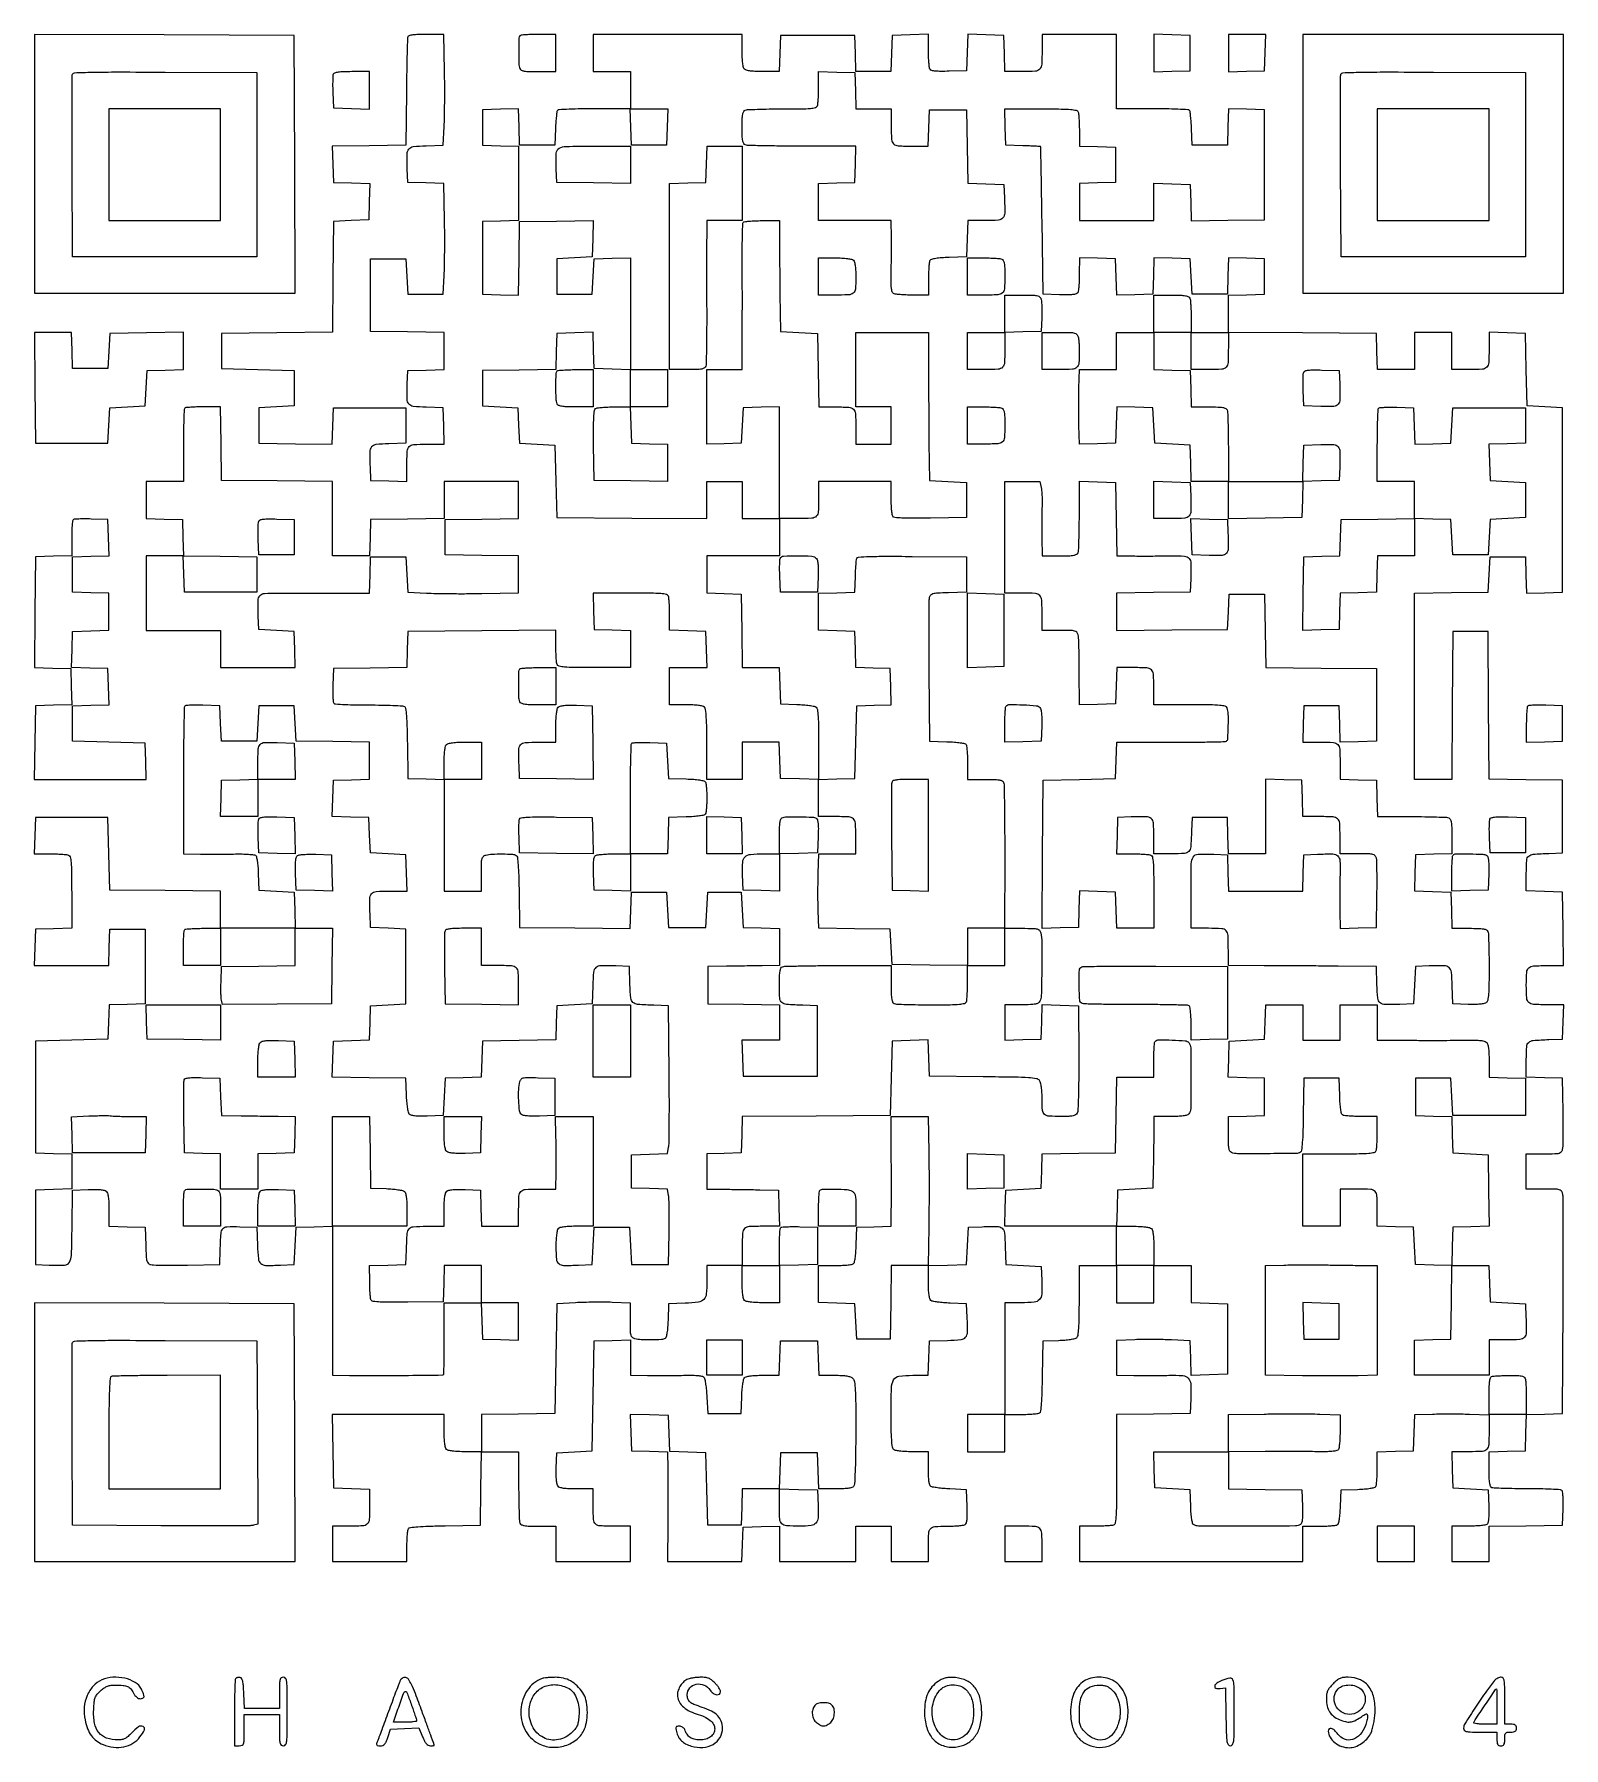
# Model space of a CAD drawing. Extents: x 156 to 936, y 95 to 969.
import ezdxf

# ---------------------------------------------------------------- set-up
doc = ezdxf.new("R2010")
doc.units = 0

msp = doc.modelspace()

# ---------------------------------------------------------------- linework, layer by layer
for points in [[(156, 903.007138), (156, 837), (222.50719, 837), (289.014379, 837), (288.75719, 902.75), (288.5, 968.5), (222.25, 968.757138), (156, 969.014276)], [(727, 959.5), (727, 949.924948), (736.25, 950.212474), (745.5, 950.5), (745.5, 959.5), (745.5, 968.5), (736.25, 968.787526), (727, 969.075052)], [(765, 959.462474), (765, 949.924948), (774.25, 950.212474), (783.5, 950.5), (783.787526, 959.75), (784.075052, 969), (774.537526, 969), (765, 969)], [(803, 903), (803, 837), (869.5, 837), (936, 837), (936, 903), (936, 969), (869.5, 969), (803, 969)], [(194, 902.5), (194, 874), (222.5, 874), (251, 874), (251, 902.5), (251, 931), (222.5, 931), (194, 931)], [(478.787526, 921.75), (478.5, 912.5), (469.5, 912.5), (460.5, 912.5), (460.212474, 921.75), (459.924948, 931), (469.5, 931), (479.075052, 931)], [(841, 902.5), (841, 874), (869.5, 874), (898, 874), (898, 902.5), (898, 931), (869.5, 931), (841, 931)], [(156.234427, 788.75), (156.5, 760.5), (175, 760.5), (193.5, 760.5), (194, 769.5), (194.5, 778.5), (203.5, 779), (212.5, 779.5), (213, 788.5), (213.5, 797.5), (222.75, 797.787526), (232, 798.075052), (232, 807.559591), (232, 817.044131), (213.25, 816.772065), (194.5, 816.5), (194, 807.5), (193.5, 798.5), (184.5, 798.5), (175.5, 798.5), (175.212474, 807.75), (174.924948, 817), (165.446901, 817), (155.968853, 817)], [(269.5, 693.5), (269.5, 684.5), (251, 684.5), (232.5, 684.5), (232.21218, 693.772204), (231.924361, 703.044409), (250.71218, 702.772204), (269.5, 702.5)], [(650.5, 665), (650.5, 646.5), (641.25, 646.212474), (632, 645.924948), (632, 665), (632, 684.075052), (641.25, 683.787526), (650.5, 683.5)], [(516.787526, 560.25), (517.075052, 551), (508.037526, 551), (499, 551), (499, 560.538933), (499, 570.077866), (507.75, 569.788933), (516.5, 569.5)], [(251, 464.977935), (251, 455.955869), (232.25, 456.227935), (213.5, 456.5), (213.211067, 465.25), (212.922134, 474), (231.961067, 474), (251, 474)], [(460, 455.5), (460, 437), (450.525, 437), (441.05, 437), (441.05, 455.5), (441.05, 474), (450.525, 474), (460, 474)], [(650.5, 389), (650.5, 380.5), (641.25, 380.212474), (632, 379.924948), (632, 389), (632, 398.075052), (641.25, 397.787526), (650.5, 397.5)], [(156, 256.007138), (156, 190), (222.50719, 190), (289.014379, 190), (288.75719, 255.75), (288.5, 321.5), (222.25, 321.757138), (156, 322.014276)], [(803.211971, 312.788029), (803.5, 303.5), (812.5, 303.5), (821.5, 303.5), (821.5, 312.5), (821.5, 321.5), (812.211971, 321.788029), (802.923942, 322.076058)], [(517, 294), (517, 285), (508, 285), (499, 285), (499, 294), (499, 303), (508, 303), (517, 303)], [(841, 199), (841, 190), (850.5, 190), (860, 190), (860, 199), (860, 208), (850.5, 208), (841, 208)]]:
    msp.add_lwpolyline(points, close=True)
for points in [[(346.472445, 967.75, 0.082125), (346.279536, 966.758202, 0.000698), (346.069628, 958.935938, 0.00244), (345.884703, 949.939182, 0.001568), (345.75383, 939.5), (345.5, 912.5), (326.712768, 912.227798), (307.925536, 911.955596), (308.212768, 902.727798), (308.5, 893.5), (317.787023, 893.211984), (327.074046, 892.923969), (326.787023, 883.711984), (326.5, 874.5), (317.5, 874), (308.5, 873.5), (308.234453, 845.265547), (307.968906, 817.031094), (279.734453, 816.765547), (251.5, 816.5), (251.5, 807.5), (251.5, 798.5), (270, 798), (288.5, 797.5), (288.5, 788.5), (288.5, 779.5), (279.5, 779), (270.5, 778.5), (270.5, 769.5), (270.5, 760.5), (289.212184, 760.228074), (307.924368, 759.956148), (308.212184, 769.228074), (308.5, 778.5), (327, 778.5), (345.5, 778.5), (345.5, 769.5), (345.5, 760.5), (336.759315, 760.211203, 0.017722), (330.222155, 759.762911, 0.198326), (327.97509, 758.54849, 0.170867), (327.062458, 756.011209, 0.012477), (327.199088, 748.479083), (327.5, 741.5), (336.75, 741.212474), (346, 740.924948), (346, 748.880687, -0.011355), (346.170661, 756.39446, -0.175306), (347.14413, 758.745929, -0.195555), (349.355702, 759.800563, -0.014686), (356.144515, 760), (365.075052, 760), (364.787526, 769.25), (364.5, 778.5), (355.759315, 778.788797, -0.017722), (349.222155, 779.237089, -0.198326), (346.97509, 780.45151, -0.170867), (346.062458, 782.988791, -0.012477), (346.199088, 790.520917), (346.5, 797.5), (355.75, 797.787526), (365, 798.075052), (365, 807.515461), (365, 816.955869), (346.25, 817.227935), (327.5, 817.5), (327.5, 836), (327.5, 854.5), (336.5, 854.5), (345.5, 854.5), (346, 845.5), (346.5, 836.5), (355.5, 836.5), (364.5, 836.5), (365, 846, 0.008575), (365.173687, 850.899725, 0.002724), (365.267478, 858.206326, 0.002718), (365.283374, 866.351918, 0.003024), (365.208437, 874.213024), (364.916874, 892.926048), (355.708437, 893.213024), (346.5, 893.5), (346.199088, 900.479083, -0.012477), (346.062458, 908.011209, -0.170867), (346.97509, 910.54849, -0.198326), (349.222155, 911.762911, -0.017722), (355.759315, 912.211203), (364.5, 912.5), (365, 922, 0.008583), (365.173683, 926.901785, 0.002721), (365.267404, 934.217188, 0.002715), (365.283216, 942.374735, 0.003017), (365.208183, 950.25), (364.916366, 969), (355.926798, 969, 0.008098), (351.773943, 968.93274, 0.024771), (348.967412, 968.702312, 0.032443), (347.114381, 968.333788, 0.24303)], [(441, 959.5), (441, 950), (450.5, 950), (460, 950), (460, 940.523613), (460, 931.047227), (441.827702, 931.051315, 0.00403), (434.805731, 930.996296, 0.006297), (428.763418, 930.824105, 0.002216), (423.58443, 930.588217, 0.185963), (422.872093, 930.272093, 0.161087), (422.549842, 929.631312, 0.007724), (422.232402, 927.223652, 0.011972), (421.964083, 924.305786, 0.008279), (421.794391, 920.994391), (421.5, 912.5), (412.5, 912.5), (403.5, 912.5), (403.211984, 921.787023), (402.923969, 931.074046), (393.711984, 930.787023), (384.5, 930.5), (384.5, 921.5), (384.5, 912.5), (393.75, 912.212474), (403, 911.924948), (403, 893), (403, 874.075052), (393.75, 873.787526), (384.5, 873.5), (384.5, 855), (384.5, 836.5), (393.727798, 836.212768), (402.955596, 835.925536), (403.227798, 854.712768), (403.5, 873.5), (422.28782, 873.772204), (441.075639, 874.044409), (440.78782, 864.772204), (440.5, 855.5), (431.5, 855), (422.5, 854.5), (422.5, 845.5), (422.5, 836.5), (431.5, 836.5), (440.5, 836.5), (441, 845.5), (441.5, 854.5), (450.75, 854.787526), (460, 855.075052), (460, 826.5), (460, 797.924948), (450.75, 798.212474), (441.5, 798.5), (441.211984, 807.787023), (440.923969, 817.074046), (431.711984, 816.787023), (422.5, 816.5), (422.212764, 807.271928), (421.925529, 798.043857), (403.212764, 797.771928), (384.5, 797.5), (384.5, 788.5), (384.5, 779.5), (393.5, 779), (402.5, 778.5), (403, 769.5), (403.5, 760.5), (412.5, 760), (421.5, 759.5), (422, 741), (422.5, 722.5), (460.75, 722.238117), (499, 721.976235), (499, 731.488117), (499, 741), (508, 741), (517, 741), (517, 731.5), (517, 722), (526.5, 722), (536, 722), (536, 712.5), (536, 703), (517.5, 703), (499, 703), (499, 693.538933), (499, 684.077866), (507.75, 683.788933), (516.5, 683.5), (516.772065, 664.75), (517.044131, 646), (526.484539, 646), (535.924948, 646), (536.212474, 636.75), (536.5, 627.5), (544.950164, 627.206324, -0.011302), (548.281363, 627.015093, -0.014976), (551.299919, 626.682026, -0.012295), (553.772011, 626.271826, -0.126595), (554.700164, 625.833879, -0.188665), (555.359216, 624.642054, -0.015963), (555.716805, 621.087271, -0.013646), (555.93929, 615.669531, -0.003438), (556, 606.841343), (556, 588.927576), (546.25, 589.213788), (536.5, 589.5), (536.212474, 598.75), (535.924948, 608), (526.462474, 608), (517, 608), (517, 598.5), (517, 589), (508, 589), (499, 589), (499, 606.8, 0.003861), (498.936048, 615.080768, 0.011908), (498.716292, 620.675375, 0.011288), (498.380286, 624.588868, 0.17093), (497.8, 625.8, 0.144849), (496.860329, 626.310542, 0.021091), (494.693122, 626.677711, 0.020332), (491.828493, 626.92177, 0.011084), (488.3, 627), (480, 627), (480, 636.5), (480, 646), (489.537526, 646), (499.075052, 646), (498.787526, 655.25), (498.5, 664.5), (489.25, 664.787526), (480, 665.075052), (480, 672.955738, 0.007082), (479.955612, 676.089223, 0.008933), (479.821697, 678.986123, 0.007357), (479.631047, 681.40135, 0.068336), (479.393011, 682.418213, 0.250962), (478.382474, 683.291416, 0.035032), (475.555161, 683.721095, 0.017815), (470.506678, 683.949234, 0.002383), (459.855485, 684), (440.924948, 684), (441.212474, 674.75), (441.5, 665.5), (450.75, 665.212474), (460, 664.924948), (460, 655.462474), (460, 646), (441.606989, 646, -0.002472), (431.276552, 646.051073, -0.018295), (426.359559, 646.27975, -0.036273), (423.606822, 646.711497, -0.24904), (422.606989, 647.581787, -0.068473), (422.368917, 648.60006, -0.007304), (422.178303, 651.028432, -0.008893), (422.044385, 653.941345, -0.007039), (422, 657.093813), (422, 665.02405), (384.25, 664.762025), (346.5, 664.5), (346.212764, 655.271928), (345.925529, 646.043857), (327.212764, 645.771928), (308.5, 645.5), (308.207021, 637.092979, 0.009984), (308.158186, 633.808724, 0.014314), (308.256342, 630.899283, 0.010085), (308.45372, 628.512841, 0.172354), (308.786342, 627.813658, 0.183046), (309.565196, 627.462742, 0.003056), (314.372854, 627.197478, 0.00743), (320.031084, 627.004185, 0.004816), (326.579322, 626.940956, -0.004213), (333.152328, 626.88541, -0.006312), (338.889714, 626.716096, -0.002912), (343.754432, 626.482647, -0.126613), (344.726088, 626.176039, -0.22561), (345.340379, 625.216511, -0.011428), (345.731442, 621.426234, -0.012493), (346.034708, 615.914964, -0.003683), (346.226088, 607.455762), (346.5, 589.5), (355.75, 589.212474), (365, 588.924948), (365, 560.462474), (365, 532), (374.5, 532), (384, 532), (384, 540.883369, -0.00487), (384.053433, 546.368743, -0.0534), (384.33029, 548.551213, -0.150802), (384.997888, 549.684822, -0.119916), (386.25, 550.369714, -0.054325), (389.44463, 550.863301, -0.014084), (394.656494, 550.949739, -0.010194), (399.871005, 550.782971, -0.129113), (401.726088, 550.190449, -0.223435), (402.339909, 549.222567, -0.01141), (402.731244, 545.426015, -0.01247), (403.034694, 539.909881, -0.003691), (403.226088, 531.455762), (403.5, 513.5), (431.712269, 513.234491), (459.924538, 512.968982), (460.212269, 522.234491), (460.5, 531.5), (469.5, 531.5), (478.5, 531.5), (479, 522.5), (479.5, 513.5), (489, 513.5), (498.5, 513.5), (499, 522.5), (499.5, 531.5), (508, 531.5), (516.5, 531.5), (517, 522.5), (517.5, 513.5), (526.75, 513.212474), (536, 512.924948), (536, 503.462474), (536, 494), (527.25, 493.893608, 0.000248), (523.215497, 493.842549, 0.000137), (518.279688, 493.776284, 0.000136), (513.272687, 493.706331, 0.000218), (509, 493.643608), (499.5, 493.5), (499.5, 484), (499.5, 474.5), (517.75, 474.227441), (536, 473.954883), (536, 464.977441), (536, 456), (526.462474, 456), (516.924948, 456), (517.212474, 446.75), (517.5, 437.5), (536.5, 437.5), (555.5, 437.5), (555.5, 455.5), (555.5, 473.5), (548, 473.75303, -0.00835), (539.642263, 474.174822, -0.160196), (537.260084, 475.139624, -0.204874), (536.199602, 477.258022, -0.014995), (536, 483.912063, -0.006751), (536.063026, 488.579501, -0.034591), (536.311663, 491.157164, -0.069968), (536.78312, 492.654571, -0.192231), (537.581787, 493.393011, -0.085344), (538.814701, 493.637974, -0.001141), (546.60615, 493.821697, -0.003219), (555.650853, 493.956086, -0.002105), (566.081787, 494), (593, 494), (593, 484.606989, 0.006203), (593.061721, 479.632466, 0.033028), (593.308255, 476.926179, 0.067576), (593.777496, 475.364137, 0.196891), (594.581787, 474.606989, 0.081332), (595.754472, 474.364262, 0.00242), (600.784097, 474.178303, 0.004765), (606.727001, 474.044051, 0.003264), (613.474799, 474, 0.002672), (623.159864, 474.051749, 0.019343), (627.81213, 474.281609, 0.038952), (630.415774, 474.717599, 0.244878), (631.393011, 475.581787, 0.069754), (631.631434, 476.613421, 0.006804), (631.821697, 479.171775, 0.008515), (631.955643, 482.242372, 0.006641), (632, 485.581787), (632, 494), (641.5, 494), (651, 494), (651, 503.5), (651, 513), (659.891592, 513, -0.004783), (665.398233, 512.947318, -0.05381), (667.564084, 512.671536, -0.155135), (668.673919, 512.003273, -0.12189), (669.32386, 510.75, -0.057932), (669.900168, 505.97429, -0.004097), (669.848569, 492.521778, -0.002446), (669.611588, 478.518059, -0.117939), (668.903628, 475.819928, -0.137339), (667.999885, 474.87735, -0.085956), (666.560998, 474.332516, -0.040652), (664.122326, 474.065109, -0.006989), (659.464816, 474), (651, 474), (651, 464.962474), (651, 455.924948), (660.25, 456.212474), (669.5, 456.5), (669.789473, 465.287003), (670.078945, 474.074007), (679.289473, 473.787003), (688.5, 473.5), (688.667146, 447.029445, -0.003166), (688.666965, 436.44743, -0.00536), (688.5157, 427.585739, -0.002481), (688.274697, 420.229169, -0.113911), (687.881962, 418.779445, -0.128676), (687.055518, 417.887579, -0.086261), (685.765715, 417.349221, -0.045853), (683.677732, 417.072689, -0.010008), (680.046604, 417, -0.013074), (673.460345, 417.172245, -0.169996), (671.226176, 418.08817, -0.195477), (670.210121, 420.144773, -0.018199), (670, 425.915859, 0.013154), (669.914836, 429.152471, 0.019951), (669.654776, 431.955621, 0.020854), (669.265429, 434.169225, 0.106106), (668.75, 435.301354, 0.193788), (667.164915, 436.271684, 0.024772), (663.119365, 436.746979, 0.012982), (655.952695, 437.044227, 0.001532), (640, 437.242484), (612.5, 437.5), (612.211984, 446.787023), (611.923969, 456.074046), (602.711984, 455.787023), (593.5, 455.5), (593, 436.5), (592.5, 417.5), (554.787367, 417.238011), (517.074734, 416.976023), (516.787367, 407.738011), (516.5, 398.5), (507.75, 398.211067), (499, 397.922134), (499, 388.961067), (499, 380), (507.75, 379.893608, -0.000248), (511.784503, 379.842549, -0.000137), (516.720312, 379.776284, -0.000136), (521.727313, 379.706331, -0.000218), (526, 379.643608), (535.5, 379.5), (535.787526, 370.25), (536.075052, 361), (528.119313, 361, 0.011676), (520.578687, 360.823888, 0.180709), (518.23551, 359.821417, 0.191194), (517.190859, 357.550484, 0.01333), (517, 350.393011), (517, 341), (508, 341), (499, 341), (499, 333.19113, -0.021393), (498.710893, 326.437187, -0.172022), (497.445101, 323.649791, -0.172829), (494.709314, 322.289094, -0.021639), (488, 321.778245), (479.5, 321.5), (479.206033, 313.031844, -0.010674), (479.005667, 309.460658, -0.020911), (478.666992, 306.63313, -0.02067), (478.236162, 304.533237, -0.192561), (477.706033, 303.797157, -0.129551), (475.866154, 303.210824, -0.010011), (470.644524, 303.049855, -0.013912), (465.431055, 303.138633, -0.0543), (462.25, 303.630286, -0.119278), (460.998475, 304.312812, -0.151027), (460.330915, 305.440995, -0.053747), (460.053651, 307.610286, -0.004933), (460, 313.048011), (460, 321.86276), (450.75, 322.18138, 0.007), (446.521873, 322.267784, 0.004027), (441.426563, 322.25953, 0.004022), (436.307538, 322.168824, 0.006705), (432, 322), (422.5, 321.5), (422, 293.5), (421.5, 265.5), (402.75, 265.227935), (384, 264.955869), (384, 255.477935), (384, 246), (375.7, 246, -0.011084), (372.171507, 246.07823, -0.020332), (369.306878, 246.322289, -0.021091), (367.139671, 246.689458, -0.144849), (366.2, 247.2, -0.144849), (365.689458, 248.139671, -0.021091), (365.322289, 250.306878, -0.020332), (365.07823, 253.171507, -0.011084), (365, 256.7), (365, 265), (336.477935, 265), (307.955869, 265), (308.227935, 246.25), (308.5, 227.5), (317.75, 227.212474), (327, 226.924948), (327, 218.069463, -0.014889), (326.79962, 211.341871, -0.195866), (325.745668, 209.139748, -0.174757), (323.397656, 208.170318, -0.011384), (315.918213, 208), (308, 208), (308, 199), (308, 190), (327, 190), (346, 190), (346.015313, 197.75, -0.009266), (346.078025, 200.807708, -0.012305), (346.254937, 203.583601, -0.009669), (346.502484, 205.875507, -0.110202), (346.809551, 206.726088, -0.223435), (347.777433, 207.339909, -0.01141), (351.573985, 207.731244, -0.01247), (357.090119, 208.034694, -0.003691), (365.544238, 208.226088), (383.5, 208.5), (383.772065, 227.25), (384.044131, 246), (393.522065, 246), (403, 246), (403, 228.581787, 0.003244), (403.044049, 221.792976, 0.00474), (403.178303, 215.815525, 0.002396), (403.364228, 210.755458, 0.081401), (403.606989, 209.581787, 0.192406), (404.346128, 208.782907, 0.06988), (405.845898, 208.311531, 0.034532), (408.428287, 208.062976, 0.00673), (413.106989, 208), (422, 208), (422, 199), (422, 190), (441, 190), (460, 190), (460, 199), (460, 208), (452.081787, 208, -0.01141), (444.599988, 208.170753, -0.175208), (442.252746, 209.14255, -0.195511), (441.199638, 211.349521, -0.014768), (441, 218.106989), (441, 227), (432.622445, 227, -0.009406), (428.657348, 227.0746, -0.027148), (425.921657, 227.326735, -0.03848), (424.060853, 227.748928, -0.145524), (423.078674, 228.405204, -0.126804), (422.594776, 229.431833, -0.023545), (422.298867, 231.514748, -0.021342), (422.157498, 234.264652, -0.01153), (422.206229, 237.655204), (422.5, 245.5), (431.5, 246), (440.5, 246.5), (441, 274.5), (441.5, 302.5), (450.75, 302.787526), (460, 303.075052), (460, 294.037526), (460, 285), (468.75, 284.881396, 0.003017), (472.793539, 284.850984, 0.001642), (477.75946, 284.859904, 0.001636), (482.809202, 284.902077, 0.002595), (487.133267, 284.974783, -0.007032), (491.832561, 285.012088, -0.025308), (494.824296, 284.842178, -0.038164), (496.752439, 284.484083, -0.186595), (497.633267, 283.843387, -0.100273), (497.997889, 282.911897, -0.008816), (498.392272, 280.397745, -0.011269), (498.745237, 277.353486, -0.008534), (499, 274), (499.5, 265.5), (508, 265.5), (516.5, 265.5), (516.793676, 273.950164, -0.011302), (516.984907, 277.281363, -0.014976), (517.317974, 280.299919, -0.012295), (517.728174, 282.772011, -0.126595), (518.166121, 283.700164, -0.156154), (519.085135, 284.286976, -0.030334), (521.039488, 284.678687, -0.024312), (523.810166, 284.924657, -0.009983), (527.583512, 285), (535.922134, 285), (536.211067, 293.75), (536.5, 302.5), (546, 302.5), (555.5, 302.5), (555.788933, 293.75), (556.077866, 285), (563.967504, 285, -0.010255), (567.831011, 284.920751, -0.0309), (570.451435, 284.650421, -0.046423), (572.258797, 284.174734, -0.109247), (573.428425, 283.428717, -0.162647), (574.301598, 281.679226, -0.021445), (574.711135, 277.495334, -0.012422), (574.924083, 270.362501, -0.001769), (574.945544, 255.715741, -0.002797), (574.858086, 244.308092, -0.006908), (574.631535, 235.943403, -0.003853), (574.320695, 229.552584, -0.160461), (573.823245, 228.287023, -0.157475), (572.912296, 227.70866, -0.029346), (570.943679, 227.320598, -0.023945), (568.166969, 227.075409, -0.010048), (564.415081, 227), (556.075052, 227), (555.787526, 236.25), (555.5, 245.5), (546, 245.5), (536.5, 245.5), (536.212474, 236.25), (535.924948, 227), (526.5, 227), (517.075052, 227), (516.787526, 217.75), (516.5, 208.5), (508, 208.5), (499.5, 208.5), (499, 227), (498.5, 245.5), (489.287036, 245.787036), (480.074071, 246.074071), (479.787036, 255.287036), (479.5, 264.5), (469.711989, 264.78667), (459.923978, 265.073341), (460.211989, 255.78667), (460.5, 246.5), (469.75, 246.212474), (479, 245.924948), (479.104921, 237.212474, -0.002637), (479.136096, 232.606405, -0.000738), (479.136226, 225.404602, -0.000744), (479.112224, 217.258948, -0.000783), (479.064156, 209.25), (478.91847, 190), (497.920302, 190), (516.922134, 190), (517.211067, 198.75), (517.5, 207.5), (526.75, 207.787526), (536, 208.075052), (536, 199.037526), (536, 190), (555.5, 190), (575, 190), (575, 199), (575, 208), (584, 208), (593, 208), (593, 199), (593, 190), (602.5, 190), (612, 190), (612, 197.418213, -0.012045), (612.169488, 204.452803, -0.170409), (613.103321, 206.752319, -0.196932), (615.216333, 207.795471, -0.016954), (621.356989, 208.015313, 0.009288), (624.570103, 208.081049, 0.012325), (627.487838, 208.267102, 0.009701), (629.896861, 208.527636, 0.10999), (630.793098, 208.850966, 0.187221), (631.389362, 209.659703, 0.039341), (631.721251, 211.4185, 0.027159), (631.864234, 214.085459, 0.008519), (631.793098, 218.085653), (631.5, 226.5), (623, 227, -0.007979), (619.653208, 227.250516, -0.010698), (616.629688, 227.590774, -0.008061), (614.130611, 227.967402, -0.102535), (613.25, 228.309017, -0.188703), (612.685357, 229.094335, -0.029014), (612.310983, 231.016762, -0.024001), (612.07262, 233.77099, -0.009585), (612, 237.559017), (612, 246), (603.7, 246, -0.011084), (600.171507, 246.07823, -0.020332), (597.306878, 246.322289, -0.021091), (595.139671, 246.689458, -0.144849), (594.2, 247.2, -0.169112), (593.624554, 248.390216, -0.012115), (593.285867, 252.099252, -0.012525), (593.064784, 257.387176, -0.004184), (593, 265.128571, -0.006426), (593.173544, 278.630612, -0.120863), (594.281292, 282.692171, -0.237642), (596.996969, 284.539506, -0.032691), (604.032496, 285), (611.922134, 285), (612.211067, 293.75), (612.5, 302.5), (621.740334, 302.787398, 0.015844), (628.678762, 303.223546, 0.194277), (630.990355, 304.421808, 0.177046), (631.934395, 306.942653, 0.012739), (631.800912, 314.520917), (631.5, 321.5), (623.049836, 321.793676, -0.011302), (619.718637, 321.984907, -0.014976), (616.700081, 322.317974, -0.012295), (614.227989, 322.728174, -0.126595), (613.299836, 323.166121, -0.156169), (612.712988, 324.08525, -0.03033), (612.32129, 326.040031, -0.024307), (612.075335, 328.811468, -0.009978), (612, 332.586233), (612, 340.927576), (621.75, 341.213788), (631.5, 341.5), (632, 351), (632.5, 360.5), (639.479083, 360.800912, -0.012739), (647.057347, 360.934395, -0.177046), (649.578192, 359.990355, -0.194277), (650.776454, 357.678762, -0.015844), (651.212602, 350.740334), (651.5, 341.5), (660.5, 341), (669.5, 340.5), (669.793496, 333.265532, -0.020779), (669.786611, 326.418233, -0.176675), (668.630306, 323.623507, -0.185863), (665.977918, 322.305339, -0.023427), (659.464816, 322), (651, 322), (650.933948, 312.75, 0.001558), (650.914517, 307.92313, 0.000466), (650.914668, 300.5625, 0.000467), (650.930247, 292.298381, 0.000505), (650.961067, 284.25), (651.054238, 265), (641.527119, 265), (632, 265), (632, 255.5), (632, 246), (641.5, 246), (651, 246), (651, 255.5), (651, 265), (659.25, 265.015313, 0.008715), (662.499311, 265.077986, 0.011727), (665.436726, 265.254937, 0.008914), (667.863889, 265.502015, 0.11214), (668.726088, 265.809551, 0.223435), (669.339909, 266.777433, 0.01141), (669.731244, 270.573985, 0.01247), (670.034694, 276.090119, 0.003691), (670.226088, 284.544238), (670.5, 302.5), (678.452616, 302.795712, 0.011934), (681.592986, 302.987621, 0.0156), (684.450258, 303.320848, 0.013166), (686.789339, 303.731108, 0.123819), (687.702616, 304.168156, 0.188753), (688.359764, 305.357019, 0.015875), (688.7168, 308.91226, 0.013632), (688.939217, 314.323601, 0.003454), (689, 323.122445), (689, 341), (698.5, 341), (708, 341), (708, 331.5), (708, 322), (717.5, 322), (727, 322), (727, 331.5), (727, 341), (736.5, 341), (746, 341), (746, 331.537526), (746, 322.075052), (755.25, 321.787526), (764.5, 321.5), (764.5, 303.5), (764.5, 285.5), (755.289473, 285.212997), (746.078945, 284.925993), (745.789473, 293.712997), (745.5, 302.5), (736, 303, 0.006938), (731.692458, 303.166817, 0.004162), (726.573437, 303.251332, 0.004166), (721.478137, 303.250578, 0.007241), (717.25, 303.15347), (708, 302.806941), (708, 293.90347), (708, 285), (716.75, 284.877856, 0.003081), (720.761632, 284.846577, 0.001745), (725.621493, 284.855586, 0.001741), (730.520626, 284.898823, 0.002865), (734.663595, 284.973564, -0.021345), (741.781619, 284.838912, -0.189825), (744.56881, 283.537683, -0.181798), (745.785214, 280.653825, -0.019299), (745.79184, 273.237562), (745.5, 265.5), (726.75, 265.227935), (708, 264.955869), (708, 237.084924, -0.001484), (707.952553, 221.093957, -0.012389), (707.730367, 213.86142, -0.020757), (707.33086, 209.755534, -0.272963), (706.418213, 208.606989, -0.06844), (705.400281, 208.368926, -0.007317), (702.9751, 208.178303, -0.008902), (700.066073, 208.044385, -0.00705), (696.918213, 208), (689, 208), (689, 199), (689, 190), (746, 190), (803, 190), (803, 199), (803, 208), (811.25, 208.015313, 0.008579), (814.497876, 208.077072, 0.011582), (817.430835, 208.251296, 0.008725), (819.854929, 208.494381, 0.112667), (820.706033, 208.797157, 0.192561), (821.236162, 209.533237, 0.02067), (821.666992, 211.63313, 0.020911), (822.005667, 214.460658, 0.010674), (822.206033, 218.031844), (822.5, 226.5), (830.968156, 226.793967, 0.010674), (834.539342, 226.994333, 0.020911), (837.36687, 227.333008, 0.02067), (839.466763, 227.763838, 0.192561), (840.202843, 228.293967, 0.112531), (840.505585, 229.144249, 0.008778), (840.748704, 231.558142, 0.011623), (840.922925, 234.478979, 0.008617), (840.984687, 237.712474), (841, 245.924948), (850.25, 246.212474), (859.5, 246.5), (859.787036, 255.712964), (860.074071, 264.925929), (869.113027, 265.212964, -0.005384), (873.288295, 265.300557, -0.002939), (878.411967, 265.322737, -0.002928), (883.619657, 265.284171, -0.004653), (888.075991, 265.183587), (898, 264.867173), (898, 257.015374, -0.01158), (897.827866, 249.583698, -0.17628), (896.85247, 247.24604, -0.194445), (894.640201, 246.197959, -0.014586), (887.855485, 246), (878.924948, 246), (879.212474, 236.75), (879.5, 227.5), (888.5, 227), (897.5, 226.5), (897.793098, 218.085653, -0.008519), (897.864234, 214.085459, -0.027159), (897.721251, 211.4185, -0.039341), (897.389362, 209.659703, -0.187221), (896.793098, 208.850966, -0.110402), (895.894283, 208.527533, -0.00954), (893.45641, 208.267102, -0.012203), (890.504112, 208.081041, -0.00917), (887.25, 208.015313), (879, 208), (879, 199), (879, 190), (888.5, 190), (898, 190), (898, 198.977935), (898, 207.955869), (916.75, 208.227935), (935.5, 208.5), (935.792979, 216.907021, 0.010281), (935.839885, 220.193128, 0.014674), (935.735951, 223.108424, 0.010537), (935.52991, 225.49676, 0.171211), (935.187424, 226.212576, 0.182288), (934.389009, 226.573715, 0.003293), (929.645025, 226.847166, 0.007725), (924.049753, 227.046122, 0.005024), (917.581456, 227.111111, -0.003074), (911.075329, 227.151111, -0.004522), (905.35971, 227.273095, -0.002192), (900.510991, 227.44173, -0.081998), (899.437012, 227.662544, -0.213137), (898.732081, 228.368885, -0.053255), (898.306136, 229.983044, -0.030567), (898.065016, 232.640834, -0.00734), (898, 237.069463), (898, 245.924948), (907.25, 246.212474), (916.5, 246.5), (916.787036, 255.712964), (917.074071, 264.925929), (926.287036, 265.212964), (935.5, 265.5), (935.776118, 320.5, 0.000946), (935.842591, 341.744487, 0.001484), (935.810983, 360.004687, 0.000367), (935.724204, 375.978155, 0.057952), (935.507066, 377.75, 0.122612), (934.851516, 379.003912, 0.154493), (933.732866, 379.672192, 0.053324), (931.54856, 379.947535, 0.004712), (925.980948, 380), (917, 380), (917, 389), (917, 398), (925.980948, 398, 0.004723), (931.546285, 398.052569, 0.05326), (933.733241, 398.32806, 0.153853), (934.855448, 398.996239, 0.122337), (935.516124, 400.25, 0.054093), (935.724896, 401.805286, 0.002845), (935.823778, 406.832812, 0.00446), (935.854068, 412.824029, 0.003227), (935.785177, 419.5), (935.5, 436.5), (926.25, 436.787526), (917, 437.075052), (917, 446.018474, -0.014194), (917.190094, 452.713321, -0.199365), (918.215838, 454.834916, -0.165063), (920.527107, 455.811311, -0.009054), (928.5, 456.245668), (935.5, 456.5), (935.788933, 465.25), (936.077866, 474), (928.12072, 474, -0.011255), (920.614992, 474.168976, -0.173553), (918.260316, 475.133305, -0.196937), (917.202336, 477.326211, -0.015155), (917, 484, -0.015139), (917.202091, 490.673146, -0.196758), (918.259008, 492.866152, -0.173711), (920.611431, 493.830791, -0.011291), (928.103853, 494), (936.044131, 494), (935.772065, 512.75), (935.5, 531.5), (926.25, 531.787526), (917, 532.075052), (917, 541.018474, -0.014194), (917.190094, 547.713321, -0.199365), (918.215838, 549.834916, -0.165063), (920.527107, 550.811311, -0.009054), (928.5, 551.245668), (935.5, 551.5), (935.5, 570), (935.5, 588.5), (916.762004, 588.772021), (898.024007, 589.044042), (897.762004, 626.772021), (897.5, 664.5), (888.5, 664.5), (879.5, 664.5), (879.237975, 626.75), (878.97595, 589), (869.487975, 589), (860, 589), (860, 636.477935), (860, 683.955869), (878.75, 684.227935), (897.5, 684.5), (898, 693.5), (898.5, 702.5), (907.5, 702.5), (916.5, 702.5), (916.788016, 693.212977), (917.076031, 683.925954), (926.288016, 684.212977), (935.5, 684.5), (935.5, 731.5), (935.5, 778.5), (926.5, 779), (917.5, 779.5), (917, 798), (916.5, 816.5), (907.25, 816.787526), (898, 817.075052), (898, 809.119313, -0.01133), (897.829774, 801.607881, -0.174856), (896.858669, 799.255648, -0.19591), (894.651936, 798.200175, -0.014805), (887.893011, 798), (879, 798), (879, 807.5), (879, 817), (869.5, 817), (860, 817), (860, 807.5), (860, 798), (850.537526, 798), (841.075052, 798), (840.787526, 807.25), (840.5, 816.5), (802.75, 816.762025), (765, 817.02405), (765, 826.474499), (765, 835.924948), (774.25, 836.212474), (783.5, 836.5), (783.5, 845.5), (783.5, 854.5), (774.288016, 854.787023), (765.076031, 855.074046), (764.788016, 845.787023), (764.5, 836.5), (755.5, 836.5), (746.5, 836.5), (746, 845.5), (745.5, 854.5), (736.288016, 854.787023), (727.076031, 855.074046), (726.788016, 845.787023), (726.5, 836.5), (717.288016, 836.212977), (708.076031, 835.925954), (707.788016, 845.212977), (707.5, 854.5), (698.25, 854.787526), (689, 855.075052), (688.984687, 846.787526, -0.009129), (688.918962, 843.519034, -0.01216), (688.732898, 840.554613, -0.009485), (688.472502, 838.106611, -0.110544), (688.149034, 837.206902, -0.187221), (687.340297, 836.610638, -0.039341), (685.5815, 836.278749, -0.027159), (682.914541, 836.135766, -0.008519), (678.914347, 836.206902), (670.5, 836.5), (669.969467, 874, 0.000541), (669.750263, 888.39379, 0.000894), (669.530309, 900.546376, 0.000045), (669.311451, 911.500861, 0.198767), (669.219467, 911.711067, 0.178686), (669.014207, 911.800829, 0.000731), (666.494156, 911.945007, 0.003492), (663.620196, 912.085087, 0.002177), (660.25, 912.211067), (651.5, 912.5), (651.212474, 921.75), (650.924948, 931), (669.355485, 931, -0.002466), (679.708313, 930.948949, -0.018261), (684.634487, 930.72031, -0.036185), (687.39242, 930.288709, -0.249177), (688.393011, 929.418213, -0.068336), (688.631047, 928.40135, -0.007357), (688.821697, 925.986123, -0.008933), (688.955612, 923.089223, -0.007082), (689, 919.955738), (689, 912.075052), (698.25, 911.787526), (707.5, 911.5), (707.5, 902.5), (707.5, 893.5), (698.25, 893.212474), (689, 892.924948), (689, 883.462474), (689, 874), (708, 874), (727, 874), (727, 883.537526), (727, 893.075052), (736.25, 892.787526), (745.5, 892.5), (745.787816, 883.228074), (746.075632, 873.956148), (764.787816, 874.228074), (783.5, 874.5), (783.5, 902.5), (783.5, 930.5), (774.288016, 930.787023), (765.076031, 931.074046), (764.788016, 921.787023), (764.5, 912.5), (755.5, 912.5), (746.5, 912.5), (746.205609, 920.994391, 0.008279), (746.035917, 924.305786, 0.011972), (745.767598, 927.223652, 0.007724), (745.450158, 929.631312, 0.161087), (745.127907, 930.272093, 0.185963), (744.41557, 930.588217, 0.002216), (739.236582, 930.824105, 0.006297), (733.194269, 930.996296, 0.00403), (726.172298, 931.051315), (708, 931.047227), (708, 950.023613), (708, 969), (689, 969), (670, 969), (669.986345, 961.75, -0.010904), (669.799195, 953.85182, -0.167242), (668.810132, 951.353181, -0.201372), (666.560646, 950.224533, -0.016903), (659.920894, 950), (651.075052, 950), (650.787526, 959.25), (650.5, 968.5), (641.288016, 968.787023), (632.076031, 969.074046), (631.788016, 959.787023), (631.5, 950.5), (622.58457, 950.208654, -0.007874), (618.325344, 950.136581, -0.025891), (615.518036, 950.278743, -0.03736), (613.675579, 950.608404, -0.190691), (612.849883, 951.208654, -0.110589), (612.52683, 952.107413, -0.009469), (612.266784, 954.555128, -0.012148), (612.080958, 957.519159, -0.009118), (612.015313, 960.787526), (612, 969.075052), (602.75, 968.787526), (593.5, 968.5), (593.212474, 959.25), (592.924948, 950), (584, 950), (575.075052, 950), (574.787526, 959.25), (574.5, 968.5), (555.5, 968.5), (536.5, 968.5), (536.212474, 959.25), (535.924948, 950), (527.662474, 950, -0.011159), (524.152513, 950.078344, -0.02038), (521.298731, 950.322617, -0.021131), (519.138013, 950.689961, -0.144682), (518.2, 951.2, -0.144849), (517.689458, 952.139671, -0.021091), (517.322289, 954.306878, -0.020332), (517.07823, 957.171507, -0.011084), (517, 960.7), (517, 969), (479, 969), (441, 969)], [(403.666667, 968.333333, 0.192867), (403.103892, 967.018197, 0.004931), (403.015701, 960.449139, 0.008182), (403.096621, 954.128446, 0.084511), (403.606989, 951.581787, 0.192406), (404.346128, 950.782907, 0.06988), (405.845898, 950.311531, 0.034532), (408.428287, 950.062976, 0.00673), (413.106989, 950), (422, 950), (422, 959.5), (422, 969), (413.166667, 969, 0.007039), (409.733476, 968.951666, 0.010477), (406.732292, 968.804167, 0.005871), (404.23216, 968.599192, 0.174709)], [(269.5, 902.5), (269.5, 855.5), (222.5, 855.5), (175.5, 855.5), (175.239372, 901.5, -0.000997), (175.174287, 919.225103, -0.001596), (175.197198, 934.357597, -0.000282), (175.267665, 947.72814, -0.090314), (175.461789, 948.759906, -0.301449), (176.45055, 949.464468, -0.003096), (185.402033, 949.70934, -0.005599), (198.68089, 949.841585, -0.001079), (222.722417, 949.759906), (269.5, 949.5)], [(308.423642, 948.661609, 0.079281), (308.235027, 947.7687, 0.006579), (308.147568, 945.392336, 0.008656), (308.129541, 942.539392, 0.006569), (308.205027, 939.411609), (308.5, 931.5), (317.75, 931.212474), (327, 930.924948), (327, 940.462474), (327, 950), (317.968615, 950, 0.007593), (313.620517, 949.933967, 0.027242), (310.854544, 949.698735, 0.041413), (309.106941, 949.304101, 0.228749)], [(574.787526, 940.25), (575.075052, 931), (584.037526, 931), (593, 931), (593, 922.106989, 0.014732), (593.199102, 915.350994, 0.19511), (594.249844, 913.143776, 0.175559), (596.592092, 912.171283, 0.011491), (604.044262, 912), (611.924948, 912), (612.212474, 921.25), (612.5, 930.5), (622, 930.5), (631.5, 930.5), (631.771928, 911.787236), (632.043857, 893.074471), (641.271928, 892.787236), (650.5, 892.5), (650.800912, 885.520917, -0.012303), (650.942101, 877.883746, -0.176255), (650.011851, 875.374694, -0.202443), (647.739673, 874.228106, -0.016964), (641.018474, 874), (632.075052, 874), (631.787526, 864.75), (631.5, 855.5), (622.532999, 855.207902, 0.009786), (618.707636, 855.008289, 0.020298), (615.737125, 854.673305, 0.020215), (613.552989, 854.24575, 0.195149), (612.798312, 853.707902, 0.112618), (612.495093, 852.855762, 0.008743), (612.251635, 850.431384, 0.011595), (612.077158, 847.498009, 0.008591), (612.015313, 844.25), (612, 836), (603.75, 836.015313, -0.00958), (600.491543, 836.083802, -0.012622), (597.525809, 836.278091, -0.010099), (595.077688, 836.550601, -0.108865), (594.146372, 836.888375, -0.18574), (593.500978, 837.757572, -0.040433), (593.140898, 839.624046, -0.026256), (592.974178, 842.532694, -0.007207), (593.018516, 847.123063, 0.002836), (593.096273, 851.348323, 0.001753), (593.142088, 856.315837, 0.001758), (593.152891, 861.223834, 0.003161), (593.122144, 865.25), (593, 874), (574.5, 874), (556, 874), (556, 883.462474), (556, 892.924948), (565.25, 893.212474), (574.5, 893.5), (574.787526, 902.75), (575.075052, 912), (547.619313, 912, -0.002064), (536.982289, 912.043909, -0.003161), (527.764048, 912.178303, -0.001101), (519.816927, 912.361937, -0.085483), (518.581787, 912.606989, -0.18666), (517.790003, 913.323423, -0.072682), (517.316038, 914.748234, -0.036534), (517.06471, 917.179878, -0.007489), (517, 921.5, -0.007489), (517.06471, 925.820122, -0.036534), (517.316038, 928.251766, -0.072682), (517.790003, 929.676577, -0.18666), (518.581787, 930.393011, -0.081332), (519.754472, 930.635738, -0.00242), (524.784097, 930.821697, -0.004765), (530.727001, 930.955949, -0.003264), (537.474799, 931, 0.002672), (547.159864, 931.051749, 0.019343), (551.81213, 931.281609, 0.038952), (554.415774, 931.717599, 0.244878), (555.393011, 932.581787, 0.068543), (555.631102, 933.600781, 0.007277), (555.821697, 936.035923, 0.008872), (555.955617, 938.957076, 0.007017), (556, 942.119313), (556, 950.075052), (565.25, 949.787526), (574.5, 949.5)], [(916.5, 902.5), (916.5, 855.5), (869.5, 855.5), (822.5, 855.5), (822.239372, 901.5, -0.000997), (822.174287, 919.225103, -0.001596), (822.197198, 934.357597, -0.000282), (822.267665, 947.72814, -0.090314), (822.461789, 948.759906, -0.301449), (823.45055, 949.464468, -0.003096), (832.402033, 949.70934, -0.005599), (845.68089, 949.841585, -0.001079), (869.722417, 949.759906), (916.5, 949.5)], [(460, 902.477935), (460, 892.955869), (441.25, 893.227935), (422.5, 893.5), (422.199088, 900.479083, -0.019865), (422.172345, 908.427676, -0.25447), (423.637957, 910.902206, -0.13093), (427.063884, 911.877459, -0.004239), (441.519052, 912), (460, 912)], [(517, 893), (517, 874), (508, 874), (499, 874), (498.909593, 865.25, 0.002147), (498.879363, 860.242795, 0.000394), (498.870545, 850.997725, 0.000424), (498.877929, 840.181686, 0.000386), (498.903617, 829.018851, -0.001925), (498.895336, 818.359004, -0.00292), (498.798332, 809.09069, -0.001097), (498.65094, 801.124169, -0.071783), (498.426636, 799.768851, -0.175697), (497.717315, 798.845739, -0.096189), (496.373436, 798.315218, -0.040138), (493.919747, 798.05919, -0.005934), (488.932612, 798), (480, 798), (479.933673, 816, -0.000327), (479.908214, 824.397569, -0.00017), (479.88683, 834.88125, -0.000169), (479.872147, 845.649261, -0.000257), (479.867347, 855, -0.000281), (479.872218, 863.660525, -0.000282), (479.88683, 872.317102, -0.000275), (479.907992, 879.871743, -0.001122), (479.933673, 884.462474), (480, 892.924948), (489.25, 893.212474), (498.5, 893.5), (498.787526, 902.75), (499.075052, 912), (508.037526, 912), (517, 912)], [(536.030494, 864.75, 0.001065), (536.056617, 859.936743, 0.000323), (536.11651, 852.635938, 0.000323), (536.194222, 844.452664, 0.000352), (536.280494, 836.5), (536.5, 817.5), (546, 817), (555.5, 816.5), (555.772065, 797.75), (556.044131, 779), (563.940278, 779, -0.011457), (571.404655, 778.828936, -0.175414), (573.74896, 777.85673, -0.195276), (574.800677, 775.649615, -0.014747), (575, 768.893011), (575, 760), (584, 760), (593, 760), (593, 769.5), (593, 779), (584, 779), (575, 779), (575, 798), (575, 817), (593.5, 817), (612, 817), (612.057091, 798.25, 0.000566), (612.092812, 789.697251, 0.000329), (612.154079, 779.426563, 0.000328), (612.229016, 769.132134, 0.000554), (612.307091, 760.5), (612.5, 741.5), (622, 741), (631.5, 740.5), (631.5, 731.5), (631.5, 722.5), (613.073381, 722.226758, -0.003139), (603.874845, 722.14811, -0.013555), (598.410177, 722.283854, -0.01557), (594.873481, 722.578359, -0.226527), (593.838694, 723.226758, -0.110913), (593.51997, 724.114795, -0.009356), (593.263497, 726.549423, -0.012063), (593.080135, 729.497312, -0.009035), (593.015313, 732.75), (593, 741), (574.5, 741), (556, 741), (556, 733.081787, -0.011759), (555.823337, 725.570915, -0.18106), (554.820169, 723.232644, -0.19079), (552.54893, 722.190353, -0.013298), (545.393011, 722), (536, 722), (536, 750.537526), (536, 779.075052), (526.75, 778.787526), (517.5, 778.5), (517, 769.5), (516.5, 760.5), (507.75, 760.211067), (499, 759.922134), (499, 778.961067), (499, 798), (508, 798), (517, 798), (517.071973, 816.75, 0.000644), (517.093664, 825.256504, 0.000385), (517.098644, 835.376293, 0.000385), (517.088092, 845.456085, 0.000668), (517.061701, 853.828871, -0.002922), (517.07133, 860.920507, -0.004523), (517.170844, 867.044218, -0.001528), (517.32049, 872.320872, -0.131288), (517.548745, 873.078871, -0.224609), (518.112927, 873.444758, -0.009225), (520.577219, 873.729418, -0.014517), (523.591498, 873.93326, -0.009623), (527.059017, 874), (536, 874)], [(573.8, 853.8, -0.142062), (574.301898, 852.888147, -0.021703), (574.672007, 850.825282, -0.021121), (574.91981, 848.136184, -0.012415), (575, 844.906989, -0.019554), (574.772902, 839.102218, -0.206765), (573.690254, 837.052708, -0.159949), (571.310519, 836.157481, -0.01065), (563.918213, 836), (556, 836), (556, 845.5), (556, 855), (564.3, 855, -0.011084), (567.828493, 854.92177, -0.020332), (570.693122, 854.677711, -0.021091), (572.860329, 854.310542, -0.144849)], [(649.418213, 854.393011, -0.18666), (650.209997, 853.676577, -0.072682), (650.683962, 852.251766, -0.036534), (650.93529, 849.820122, -0.007489), (651, 845.5, -0.016928), (650.787494, 839.225197, -0.201251), (649.720139, 837.097177, -0.16771), (647.358591, 836.163873, -0.011011), (639.918213, 836), (632, 836), (632, 845.5), (632, 855), (639.918213, 855, -0.00705), (643.066073, 854.955615, -0.008902), (645.9751, 854.821697, -0.007317), (648.400281, 854.631074, -0.06844)], [(669.53186, 833.729083, -0.045288), (669.735265, 832.430652, -0.00895), (669.846004, 830.075142, -0.009416), (669.874264, 827.317546, -0.008627), (669.800912, 824.479083), (669.5, 817.5), (660.25, 817.212474), (651, 816.924948), (651, 809.044262, -0.011491), (650.828717, 801.592092, -0.175559), (649.856224, 799.249844, -0.19511), (647.649006, 798.199102, -0.014732), (640.893011, 798), (632, 798), (632, 807.5), (632, 817), (641.5, 817), (651, 817), (651, 826.5), (651, 836), (659.980948, 836, -0.004705), (665.561989, 835.94748, -0.053705), (667.743052, 835.670919, -0.154872), (668.864468, 834.997584, -0.119781)], [(745.393011, 834.418213, -0.06844), (745.631074, 833.400281, -0.007317), (745.821697, 830.9751, -0.008902), (745.955615, 828.066073, -0.00705), (746, 824.918213), (746, 817), (755.5, 817), (765, 817), (765, 809.081787, -0.01141), (764.829247, 801.599988, -0.175208), (763.85745, 799.252746, -0.195511), (761.650479, 798.199638, -0.014768), (754.893011, 798), (746, 798), (746, 807.5), (746, 817), (736.5, 817), (727, 817), (727, 807.537526), (727, 798.075052), (736.25, 797.787526), (745.5, 797.5), (745.787526, 788.25), (746.075052, 779), (754.930537, 779, -0.006773), (759.587052, 778.936924, -0.03465), (762.160133, 778.688208, -0.070053), (763.655249, 778.216672, -0.192061), (764.393011, 777.418213, -0.081401), (764.635772, 776.244542, -0.002396), (764.821697, 771.184475, -0.00474), (764.955951, 765.207024, -0.003244), (765, 758.418213), (765, 741), (783.962474, 741), (802.924948, 741), (803.212474, 750.25), (803.5, 759.5), (812.221282, 759.788514, -0.017872), (818.784833, 759.770984, -0.210428), (821.027485, 758.678754, -0.176334), (821.949111, 756.182645, -0.011928), (821.800912, 748.479083), (821.5, 741.5), (812.287036, 741.212964), (803.074071, 740.925929), (802.787036, 731.712964), (802.5, 722.5), (783.75, 722.227935), (765, 721.955869), (765, 731.477935), (765, 741), (755.537526, 741), (746.075052, 741), (745.787526, 750.25), (745.5, 759.5), (736.5, 760), (727.5, 760.5), (727, 769.5), (726.5, 778.5), (717.288016, 778.787023), (708.076031, 779.074046), (707.788016, 769.787023), (707.5, 760.5), (698.319479, 760.213394), (689.138958, 759.926787), (688.819479, 769.463394, -0.005262), (688.719823, 773.802276, -0.003099), (688.687442, 778.989247, -0.003099), (688.719338, 784.17274, -0.005294), (688.81862, 788.5), (689.13724, 798), (698.56862, 798), (708, 798), (708, 807.5), (708, 817), (717.5, 817), (727, 817), (727, 826.5), (727, 836), (735.893011, 836, -0.00673), (740.571713, 835.937024, -0.034532), (743.154102, 835.688469, -0.06988), (744.653872, 835.217093, -0.192406)], [(688.369714, 814.75, -0.03463), (688.602592, 813.555895, -0.010099), (688.795566, 811.692188, -0.010096), (688.928401, 809.5793, -0.010649), (688.972691, 807.5, -0.017359), (688.759849, 801.37136, -0.188704), (687.720969, 799.178608, -0.175914), (685.434037, 798.192623, -0.014699), (678.883369, 798), (670, 798), (670, 807.5), (670, 817), (678.883369, 817, -0.00487), (684.368743, 816.946567, -0.0534), (686.551213, 816.66971, -0.150802), (687.684822, 816.002112, -0.119916)], [(441, 788.5), (441, 779), (432.106989, 779, -0.00673), (427.428287, 779.062976, -0.034532), (424.845898, 779.311531, -0.06988), (423.346128, 779.782907, -0.192406), (422.606989, 780.581787, -0.084511), (422.096621, 783.128446, -0.008182), (422.015701, 789.449139, -0.004931), (422.103892, 796.018197, -0.192867), (422.666667, 797.333333, -0.174709), (423.23216, 797.599192, -0.005871), (425.732292, 797.804167, -0.010477), (428.733476, 797.951666, -0.007039), (432.166667, 798), (441, 798)], [(479, 788.5), (479, 779), (469.462474, 779), (459.924948, 779), (460.212474, 769.75), (460.5, 760.5), (469.75, 760.212474), (479, 759.924948), (479, 750.440409), (479, 740.955869), (460.25, 741.227935), (441.5, 741.5), (441.253044, 759.442865, -0.00333), (441.19043, 768.259053, -0.013443), (441.332656, 773.636527, -0.01462), (441.625285, 777.172733, -0.227096), (442.253044, 778.177552, -0.111594), (443.12672, 778.490041, -0.00911), (445.557144, 778.741275, -0.011876), (448.499195, 778.921063, -0.008857), (451.75, 778.984687), (460, 779), (460, 788.5), (460, 798), (469.5, 798), (479, 798)], [(821.800912, 790.520917, -0.011928), (821.949111, 782.817355, -0.176334), (821.027485, 780.321246, -0.210428), (818.784833, 779.229016, -0.017872), (812.221282, 779.211486), (803.5, 779.5), (803.205027, 787.411609, -0.006757), (803.130652, 790.542211, -0.008847), (803.151984, 793.403842, -0.006825), (803.2445, 795.787219, -0.078651), (803.438673, 796.700781, -0.222283), (804.127059, 797.364206, -0.05328), (805.715903, 797.724548, -0.030281), (808.338027, 797.871594, -0.007113), (812.733647, 797.789171), (821.5, 797.5)], [(232.666667, 778.333333, 0.188134), (232.396742, 777.718151, 0.001621), (232.195833, 772.477083, 0.005368), (232.048122, 766.408987, 0.0034), (232, 759.333333), (232, 741), (222.5, 741), (213, 741), (213, 731.537526), (213, 722.075052), (222.25, 721.787526), (231.5, 721.5), (231.787526, 712.25), (232.075052, 703), (222.537526, 703), (213, 703), (213, 684), (213, 665), (232, 665), (251, 665), (251, 655.5), (251, 646), (270.037526, 646), (289.075052, 646), (288.787526, 655.25), (288.5, 664.5), (279.5, 665), (270.5, 665.5), (270.199088, 672.479083, -0.012422), (270.057933, 680.214198, -0.180078), (271.014264, 682.732474, -0.202597), (273.336868, 683.85941, -0.016297), (280.283591, 683.993956, 0.002133), (285.067452, 683.951094, 0.000655), (292.289469, 683.926657, 0.000655), (300.372359, 683.920484, 0.000718), (308.212474, 683.936029), (326.924948, 684), (327.212474, 693.25), (327.5, 702.5), (336.5, 702.5), (345.5, 702.5), (346, 693.5), (346.5, 684.5), (356, 684, 0.008583), (360.901785, 683.826317, 0.002721), (368.217188, 683.732596, 0.002715), (376.374735, 683.716784, 0.003017), (384.25, 683.791817), (403, 684.083634), (403, 693.519752), (403, 702.955869), (384.25, 703.227935), (365.5, 703.5), (365.5, 712.5), (365.5, 721.5), (384.25, 721.772065), (403, 722.044131), (403, 731.522065), (403, 741), (384, 741), (365, 741), (365, 731.522065), (365, 722.044131), (346.25, 721.772065), (327.5, 721.5), (327.212474, 712.25), (326.924948, 703), (317.462474, 703), (308, 703), (308, 721.984427), (308, 740.968853), (279.75, 741.234427), (251.5, 741.5), (251.227935, 760.25), (250.955869, 779), (242.144601, 779, 0.007056), (238.71987, 778.951665, 0.0105), (235.72581, 778.804167, 0.005895), (233.231934, 778.599175, 0.174642)], [(649.418213, 778.393011, -0.18666), (650.209997, 777.676577, -0.072682), (650.683962, 776.251766, -0.036534), (650.93529, 773.820122, -0.007489), (651, 769.5, -0.016928), (650.787494, 763.225197, -0.201251), (649.720139, 761.097177, -0.16771), (647.358591, 760.163873, -0.011011), (639.918213, 760), (632, 760), (632, 769.5), (632, 779), (639.918213, 779, -0.00705), (643.066073, 778.955615, -0.008902), (645.9751, 778.821697, -0.007317), (648.400281, 778.631074, -0.06844)], [(859.788016, 769.212977), (860.076031, 759.925954), (869.288016, 760.212977), (878.5, 760.5), (879, 769.5), (879.5, 778.5), (898, 778.5), (916.5, 778.5), (916.5, 769.5), (916.5, 760.5), (907.212977, 760.211984), (897.925954, 759.923969), (898.212977, 750.711984), (898.5, 741.5), (907.5, 741), (916.5, 740.5), (916.5, 731.5), (916.5, 722.5), (907.5, 722), (898.5, 721.5), (898, 712.5), (897.5, 703.5), (888.5, 703.5), (879.5, 703.5), (879, 712.5), (878.5, 721.5), (869.25, 721.787526), (860, 722.075052), (860, 712.537526), (860, 703), (850.537526, 703), (841.075052, 703), (840.787526, 693.75), (840.5, 684.5), (831.287036, 684.212964), (822.074071, 683.925929), (821.787036, 674.712964), (821.5, 665.5), (812.227796, 665.21218), (802.955591, 664.924361), (803.227796, 683.71218), (803.5, 702.5), (812.712964, 702.787036), (821.925929, 703.074071), (822.212964, 712.287036), (822.5, 721.5), (841.25, 721.772065), (860, 722.044131), (860, 731.522065), (860, 741), (850.5, 741), (841, 741), (841, 759.333333, -0.003584), (841.05073, 766.411472, -0.00564), (841.206402, 772.487652, -0.001786), (841.418403, 777.723678, -0.187492), (841.702644, 778.369311, -0.179987), (842.290922, 778.638564, -0.007016), (844.709672, 778.781547, -0.011703), (847.626528, 778.84459, -0.007913), (850.952644, 778.785977), (859.5, 778.5)], [(669.518867, 737.914098, -0.033066), (669.764822, 736.287778, -0.009817), (669.92662, 733.777101, -0.009804), (669.997842, 730.941821, -0.010432), (669.955188, 728.164098, 0.005189), (669.872348, 724.958742, 0.002321), (669.826705, 720.740391, 0.002297), (669.819636, 716.27876, 0.003116), (669.856866, 712.25), (670, 703), (678.893011, 703, 0.00673), (683.571713, 703.062976, 0.034532), (686.154102, 703.311531, 0.06988), (687.653872, 703.782907, 0.192406), (688.393011, 704.581787, 0.081426), (688.635784, 705.755801, 0.002387), (688.821697, 710.826548, 0.004731), (688.955952, 716.816117, 0.003237), (689, 723.619313), (689, 741.075052), (698.25, 740.787526), (707.5, 740.5), (707.772065, 721.75), (708.044131, 703), (717.272065, 702.936029, 0.001586), (721.472105, 702.92024, 0.000932), (726.496614, 702.926657, 0.000932), (731.520026, 702.951795, 0.001589), (735.716409, 702.993956, -0.016297), (742.663132, 702.85941, -0.202597), (744.985736, 701.732474, -0.180078), (745.942067, 699.214198, -0.012422), (745.800912, 691.479083), (745.5, 684.5), (726.75, 684.227935), (708, 683.955869), (708, 674.462361), (708, 664.968853), (736.25, 665.234427), (764.5, 665.5), (765, 674.5), (765.5, 683.5), (774.5, 683.5), (783.5, 683.5), (783.772008, 664.765536), (784.044016, 646.031072), (812.272008, 645.765536), (840.5, 645.5), (840.5, 627), (840.5, 608.5), (831.288016, 608.212977), (822.076031, 607.925954), (821.788016, 617.212977), (821.5, 626.5), (812.5, 626.5), (803.5, 626.5), (803.212474, 617.25), (802.924948, 608), (811.855485, 608, -0.014613), (818.641353, 607.801631, -0.194755), (820.853421, 606.751728, -0.176009), (821.828279, 604.410229, -0.011516), (822, 596.955738), (822, 589.075052), (831.25, 588.787526), (840.5, 588.5), (840.787526, 579.25), (841.075052, 570), (858.455738, 570, -0.003251), (865.230164, 569.95595, -0.004749), (871.195498, 569.821697, -0.002404), (876.244887, 569.63576, -0.081377), (877.418213, 569.393011, -0.192061), (878.216672, 568.655249, -0.070053), (878.688208, 567.160133, -0.03465), (878.936924, 564.587052, -0.006773), (879, 559.930537), (879, 551.075052), (869.75, 550.787526), (860.5, 550.5), (860.212977, 541.288016), (859.925954, 532.076031), (869.212977, 531.788016), (878.5, 531.5), (878.787526, 522.25), (879.075052, 513), (887.930537, 513, -0.006773), (892.587052, 512.936924, -0.03465), (895.160133, 512.688208, -0.070053), (896.655249, 512.216672, -0.192061), (897.393011, 511.418213, -0.080983), (897.635568, 510.250423, -0.002541), (897.821697, 505.367318, -0.004891), (897.955938, 499.590857, -0.003363), (898, 493.040657, -0.00346), (897.940363, 484.422829, -0.01606), (897.711725, 479.451262, -0.023285), (897.321155, 476.333764, -0.178582), (896.594796, 475.078674, -0.126804), (895.568167, 474.594776, -0.023545), (893.485252, 474.298867, -0.021342), (890.735348, 474.157498, -0.01153), (887.344796, 474.206229), (879.5, 474.5), (879.212602, 483.740334, 0.015844), (878.776454, 490.678762, 0.194277), (877.578192, 492.990355, 0.177046), (875.057347, 493.934395, 0.012739), (867.479083, 493.800912), (860.5, 493.5), (860, 484), (859.5, 474.5), (852.520917, 474.199088, -0.012739), (844.942653, 474.065605, -0.177046), (842.421808, 475.009645, -0.194277), (841.223546, 477.321238, -0.015844), (840.787398, 484.259666), (840.5, 493.5), (821, 493.689751, 0.000481), (812.209569, 493.766838, 0.000296), (801.867188, 493.841461, 0.000297), (791.643482, 493.903091, 0.000533), (783.25, 493.939751), (765, 494), (765, 501.918213, 0.01141), (764.829247, 509.400012, 0.175208), (763.85745, 511.747254, 0.195511), (761.650479, 512.800362, 0.014768), (754.893011, 513), (746, 513), (746, 531.480948, -0.004239), (746.122541, 545.936116, -0.13093), (747.097794, 549.362043, -0.25447), (749.572324, 550.827655, -0.019865), (757.520917, 550.800912), (764.5, 550.5), (764.787526, 541.25), (765.075052, 532), (784, 532), (802.924948, 532), (803.212474, 541.25), (803.5, 550.5), (810.479083, 550.800912, -0.012654), (818.304693, 550.940082, -0.186355), (820.81833, 549.947717, -0.199847), (821.921417, 547.553916, -0.014853), (821.97731, 540.206875, 0.002591), (821.903638, 535.851822, 0.001637), (821.860646, 530.770059, 0.001643), (821.851159, 525.775537, 0.003027), (821.881396, 521.712474), (822, 512.924948), (831.25, 513.212474), (840.5, 513.5), (840.785515, 530, 0.003332), (840.854498, 536.484344, 0.004581), (840.824256, 542.314063, 0.002978), (840.724981, 547.202744, 0.053901), (840.516463, 548.75, 0.122326), (839.855595, 550.003755, 0.153829), (838.733255, 550.67193, 0.053257), (836.5462, 550.947427, 0.004723), (830.980948, 551), (822, 551), (822, 559.893011, 0.014732), (821.800898, 566.649006, 0.19511), (820.750156, 568.856224, 0.175559), (818.407908, 569.828717, 0.011491), (810.955738, 570), (803.075052, 570), (802.787526, 579.25), (802.5, 588.5), (793.25, 588.787526), (784, 589.075052), (784, 570.037526), (784, 551), (774.537526, 551), (765.075052, 551), (764.787526, 560.25), (764.5, 569.5), (755.5, 569.5), (746.5, 569.5), (746.245668, 562.5, -0.009074), (745.810854, 554.52461, -0.165509), (744.832254, 552.214245, -0.199016), (742.706186, 551.189349, -0.014075), (735.980948, 551), (727, 551), (727, 559.980948, 0.01682), (726.772817, 566.732324, 0.202101), (725.627338, 569.009281, 0.176722), (723.11956, 569.941866, 0.012322), (715.479083, 569.800912), (708.5, 569.5), (708.212474, 560.25), (707.924948, 551), (715.880687, 551, -0.006909), (719.041116, 550.956325, -0.008771), (721.956733, 550.824515, -0.007142), (724.386805, 550.637024, -0.068889), (725.393213, 550.402605, -0.251592), (726.247094, 549.412054, -0.034195), (726.670735, 546.611218, -0.017926), (726.898456, 541.653985, -0.002514), (726.95, 531.402605), (726.95, 513), (717.512526, 513), (708.075052, 513), (707.787526, 522.25), (707.5, 531.5), (698.288016, 531.787023), (689.076031, 532.074046), (688.788016, 522.787023), (688.5, 513.5), (679.237938, 513.212315), (669.975876, 512.924629), (670.237938, 550.712315), (670.5, 588.5), (689, 589), (707.5, 589.5), (707.787135, 598.72046), (708.07427, 607.94092), (735.545593, 607.916671, 0.002089), (746.14756, 607.951603, 0.003301), (755.23848, 608.079556, 0.000827), (763.172033, 608.256739, 0.133177), (764.008458, 608.505227, 0.246717), (764.741229, 609.746035, 0.006736), (764.976287, 616.23566, 0.011716), (764.971918, 622.491322, 0.085779), (764.393011, 625.418213, 0.24904), (763.393178, 626.288503, 0.036273), (760.640441, 626.72025, 0.018295), (755.723448, 626.948927, 0.002472), (745.393011, 627), (727, 627), (727, 635.893011, 0.014732), (726.800898, 642.649006, 0.19511), (725.750156, 644.856224, 0.175559), (723.407908, 645.828717, 0.011491), (715.955738, 646), (708.075052, 646), (707.787526, 636.75), (707.5, 627.5), (698.25, 627.212474), (689, 626.924948), (688.986345, 643.712474, 0.003319), (688.937208, 650.306997, 0.004573), (688.799577, 656.229602, 0.002951), (688.609371, 661.195952, 0.054468), (688.369714, 662.75, 0.119916), (687.684822, 664.002112, 0.150802), (686.551213, 664.66971, 0.0534), (684.368743, 664.946567, 0.00487), (678.883369, 665), (670, 665), (670, 672.918213, 0.01141), (669.829247, 680.400012, 0.175208), (668.85745, 682.747254, 0.195511), (666.650479, 683.800362, 0.014768), (659.893011, 684), (651, 684), (651, 712.5), (651, 741), (659.920545, 741), (668.841089, 741)], [(745.800912, 733.520917, -0.012322), (745.941866, 725.88044, -0.176722), (745.009281, 723.372662, -0.202101), (742.732324, 722.227183, -0.01682), (735.980948, 722), (727, 722), (727, 731.537526), (727, 741.075052), (736.25, 740.787526), (745.5, 740.5)], [(175.702644, 721.369311, 0.173149), (175.422837, 720.7788, 0.006441), (175.206402, 718.2893, 0.011013), (175.050966, 715.292182, 0.007448), (175, 711.870859), (175, 703.075052), (165.75, 702.787526), (156.5, 702.5), (156.234491, 674.287731), (155.968982, 646.075462), (165.234491, 645.787731), (174.5, 645.5), (174.787023, 636.288016), (175.074046, 627.076031), (165.787023, 626.788016), (156.5, 626.5), (156.227935, 607.75), (155.955869, 589), (184.515461, 589), (213.075052, 589), (212.787526, 598.25), (212.5, 607.5), (194, 608), (175.5, 608.5), (175.5, 617.5), (175.5, 626.5), (184.787023, 626.788016), (194.074046, 627.076031), (193.787023, 636.288016), (193.5, 645.5), (184.212977, 645.788016), (174.925954, 646.076031), (175.212977, 655.288016), (175.5, 664.5), (184.75, 664.787526), (194, 665.075052), (194, 674.5), (194, 683.924948), (184.75, 684.212474), (175.5, 684.5), (175.5, 693.5), (175.5, 702.5), (184.787023, 702.788016), (194.074046, 703.076031), (193.787023, 712.288016), (193.5, 721.5), (184.952644, 721.785977, 0.007913), (181.626528, 721.84459, 0.011703), (178.709672, 721.781547, 0.007016), (176.290922, 721.638564, 0.179987)], [(288.5, 712.5), (288.5, 703.5), (279.5, 703.5), (270.5, 703.5), (270.205027, 711.411609, -0.006757), (270.130652, 714.542211, -0.008847), (270.151984, 717.403842, -0.006825), (270.2445, 719.787219, -0.078651), (270.438673, 720.700781, -0.222283), (271.127059, 721.364206, -0.05328), (272.715903, 721.724548, -0.030281), (275.338027, 721.871594, -0.007113), (279.733647, 721.789171), (288.5, 721.5)], [(764.800912, 714.520917, -0.011928), (764.949111, 706.817355, -0.176334), (764.027485, 704.321246, -0.210428), (761.784833, 703.229016, -0.017872), (755.221282, 703.211486), (746.5, 703.5), (746.211971, 712.788029), (745.923942, 722.076058), (755.211971, 721.788029), (764.5, 721.5)], [(554.921326, 701.594796, -0.126804), (555.405224, 700.568167, -0.023545), (555.701133, 698.485252, -0.021342), (555.842502, 695.735348, -0.01153), (555.793771, 692.344796), (555.5, 684.5), (546, 684.5), (536.5, 684.5), (536.205027, 692.411609, -0.006569), (536.129541, 695.539392, -0.008656), (536.147568, 698.392336, -0.006579), (536.235027, 700.7687, -0.079281), (536.423642, 701.661609, -0.295486), (538.120422, 702.898155, -0.014691), (545.34568, 703.084376, -0.01662), (552.534806, 702.819341, -0.204789)], [(631.5, 693.5), (631.5, 684.5), (622.259666, 684.212602, 0.004886), (616.637771, 683.982739, 0.049932), (614.335722, 683.633836, 0.140182), (613.151786, 682.942139, 0.131532), (612.476988, 681.712602, 0.057632), (612.264511, 680.024924, 0.000804), (612.176994, 669.721827, 0.00224), (612.148237, 657.765292, 0.001472), (612.217322, 644), (612.5, 608.5), (621.467001, 608.207902, -0.009786), (625.292364, 608.008289, -0.020298), (628.262875, 607.673305, -0.020215), (630.447011, 607.24575, -0.195149), (631.201688, 606.707902, -0.112618), (631.504907, 605.855762, -0.008743), (631.748365, 603.431384, -0.011595), (631.922842, 600.498009, -0.008591), (631.984687, 597.25), (632, 589), (640.893011, 589, -0.006847), (645.522601, 588.936599, -0.033626), (648.123863, 588.689745, -0.066083), (649.647581, 588.22871, -0.197146), (650.38043, 587.450999, -0.087615), (650.620743, 586.212299, -0.000637), (650.785185, 575.649536, -0.002395), (650.900323, 563.534677, -0.00153), (650.923621, 549.450999), (650.872404, 513), (641.436202, 513), (632, 513), (632, 503.478407), (632, 493.956814), (612.75, 494.228407), (593.5, 494.5), (593, 503.5), (592.5, 512.5), (574.287229, 512.772415), (556.074458, 513.044829), (555.787229, 522.098406, -0.005375), (555.699566, 526.279342, -0.002938), (555.67732, 531.407672, -0.002927), (555.71584, 536.618635, -0.004657), (555.816413, 541.075991), (556.132827, 551), (565.566413, 551), (575, 551), (575, 559.893011, 0.014768), (574.800362, 566.650479, 0.195511), (573.747254, 568.85745, 0.175208), (571.400012, 569.829247, 0.01141), (563.918213, 570), (556, 570), (556, 579.462474), (556, 588.924948), (565.25, 589.212474), (574.5, 589.5), (575, 608), (575.5, 626.5), (584.287003, 626.789473), (593.074007, 627.078945), (592.787003, 636.289473), (592.5, 645.5), (583.787018, 645.788393), (575.074036, 646.076786), (574.787018, 655.288393), (574.5, 664.5), (565.25, 664.787526), (556, 665.075052), (556, 674.5), (556, 683.924948), (565.25, 684.212474), (574.5, 684.5), (574.769726, 692.5, -0.004619), (574.905238, 695.653914, -0.006182), (575.089929, 698.511578, -0.004413), (575.294899, 700.896635, -0.06255), (575.481013, 701.730904, -0.299328), (576.350521, 702.384647, -0.0069), (581.747625, 702.650438, -0.008963), (589.824931, 702.791667, -0.001967), (603.711287, 702.730904), (631.5, 702.5)], [(422, 636.5), (422, 627), (413.106989, 627, -0.00673), (408.428287, 627.062976, -0.034532), (405.845898, 627.311531, -0.06988), (404.346128, 627.782907, -0.192406), (403.606989, 628.581787, -0.084511), (403.096621, 631.128446, -0.008182), (403.015701, 637.449139, -0.004931), (403.103892, 644.018197, -0.192867), (403.666667, 645.333333, -0.174709), (404.23216, 645.599192, -0.005871), (406.732292, 645.804167, -0.010477), (409.733476, 645.951666, -0.007039), (413.166667, 646), (422, 646)], [(232.702644, 626.369311, 0.193635), (232.415743, 625.696105, 0.000464), (232.206402, 614.906402, 0.002856), (232.050611, 602.696866, 0.001762), (232, 588.333333), (232, 551), (240.75, 550.877856, 0.002545), (244.750441, 550.842374, 0.001461), (249.573438, 550.838237, 0.00146), (254.420176, 550.862393, 0.002435), (258.5, 550.914506, -0.008652), (262.035307, 550.915703, -0.011897), (265.210522, 550.786221, -0.008673), (267.834032, 550.570891, -0.1249), (268.706033, 550.254806, -0.185608), (269.233263, 549.496413, -0.020081), (269.665428, 547.367719, -0.020555), (270.005603, 544.52345, -0.010808), (270.206033, 540.968156), (270.5, 532.5), (279.5, 532), (288.5, 531.5), (288.787526, 522.25), (289.075052, 513), (270.037526, 513), (251, 513), (251, 522.484427), (251, 531.968853), (222.75, 532.234427), (194.5, 532.5), (194, 551), (193.5, 569.5), (175, 569.5), (156.5, 569.5), (156.212474, 560.25), (155.924948, 551), (163.880687, 551, -0.007017), (167.042924, 550.955617, -0.008872), (169.964077, 550.821697, -0.007277), (172.399219, 550.631102, -0.068543), (173.418213, 550.393011, -0.248902), (174.288297, 549.393938, -0.036362), (174.720189, 546.646395, -0.01833), (174.948905, 541.738583, -0.002478), (175, 531.430537), (175, 513.075052), (165.75, 512.787526), (156.5, 512.5), (156.212474, 503.25), (155.924948, 494), (174.924948, 494), (193.924948, 494), (194.212474, 503.25), (194.5, 512.5), (203.5, 512.5), (212.5, 512.5), (212.5, 493.5), (212.5, 474.5), (203.288393, 474.212982), (194.076786, 473.925964), (193.788393, 465.212982), (193.5, 456.5), (175, 456), (156.5, 455.5), (156.5, 427), (156.5, 398.5), (165.75, 398.212474), (175, 397.924948), (175, 389), (175, 380.075052), (165.75, 379.787526), (156.5, 379.5), (156.5, 360.5), (156.5, 341.5), (163.479083, 341.199088, 0.020449), (171.375868, 341.181735, 0.253026), (173.874462, 342.660318, 0.128108), (174.893739, 346.126829, 0.004158), (175.227984, 360.763526), (175.5, 379.5), (183.344796, 379.793771, -0.01153), (186.735348, 379.842502, -0.021342), (189.485252, 379.701133, -0.023545), (191.568167, 379.405224, -0.126804), (192.594796, 378.921326, -0.14531), (193.250556, 377.94081, -0.038548), (193.672919, 376.085306, -0.027224), (193.925268, 373.359698, -0.009472), (194, 369.415081), (194, 361.075052), (203.25, 360.787526), (212.5, 360.5), (212.787398, 351.259666, 0.00489), (213.017269, 345.638586, 0.049911), (213.366243, 343.335649, 0.13999), (214.057919, 342.15054, 0.131433), (215.287398, 341.47415, 0.054074), (216.813387, 341.269145, 0.002906), (221.696923, 341.172986, 0.004518), (227.518327, 341.144811, 0.003277), (234, 341.214485), (250.5, 341.5), (250.75303, 349, -0.008062), (251.174048, 357.439007, -0.161069), (252.131127, 359.798383, -0.21244), (254.224343, 360.802761, -0.015449), (260.778718, 360.788514), (269.5, 360.5), (269.787398, 351.259666, 0.015844), (270.223546, 344.321238, 0.194277), (271.421808, 342.009645, 0.177046), (273.942653, 341.065605, 0.012739), (281.520917, 341.199088), (288.5, 341.5), (289, 351), (289.5, 360.5), (298.75, 360.787526), (308, 361.075052), (308, 323.037526), (308, 285), (316.75, 284.912571, 0.003142), (330.429472, 284.86184, 0.001841), (346.807554, 284.964299, 0.000139), (364.132681, 285.141292, 0.196186), (364.722621, 285.389288, 0.193834), (364.858487, 285.708434, 0.000442), (364.956439, 290.952628, 0.002787), (365.028905, 296.882876, 0.001718), (365.051308, 303.861027), (365.047227, 322), (374.486088, 322), (383.924948, 322), (384.212474, 312.75), (384.5, 303.5), (393.75, 303.212474), (403, 302.924948), (403, 312.462474), (403, 322), (393.5, 322), (384, 322), (384, 331.5), (384, 341), (374.537526, 341), (365.075052, 341), (364.787526, 331.75), (364.5, 322.5), (346.546696, 322.269936, -0.003387), (337.80929, 322.21716, -0.013149), (332.398754, 322.363442, -0.01367), (328.801929, 322.65421, -0.228051), (327.812009, 323.269936, -0.111897), (327.503563, 324.133483, -0.009006), (327.255659, 326.551083, -0.011797), (327.07817, 329.477259, -0.008781), (327.015313, 332.712474), (327, 340.924948), (336.25, 341.212474), (345.5, 341.5), (345.75303, 349, -0.008402), (346.176069, 357.365335, -0.161469), (347.147153, 359.744619, -0.203902), (349.278201, 360.802642, -0.014636), (356.019052, 361), (365, 361), (365, 369.377555, -0.009406), (365.0746, 373.342652, -0.027148), (365.326735, 376.078343, -0.03848), (365.748928, 377.939147, -0.145524), (366.405204, 378.921326, -0.126804), (367.431833, 379.405224, -0.023545), (369.514748, 379.701133, -0.021342), (372.264652, 379.842502, -0.01153), (375.655204, 379.793771), (383.5, 379.5), (383.787526, 370.25), (384.075052, 361), (393.537526, 361), (403, 361), (403, 368.918213, -0.01141), (403.170753, 376.400012, -0.175208), (404.14255, 378.747254, -0.195511), (406.349521, 379.800362, -0.014768), (413.106989, 380), (422, 380), (422.118604, 388.75, 0.003057), (422.148749, 392.80142, 0.001648), (422.138919, 397.79375, 0.001641), (422.095442, 402.88096, 0.002581), (422.021209, 407.25), (421.80521, 417), (431.402605, 417), (441, 417), (441, 389), (441, 361), (432.7, 361, 0.011084), (429.171507, 360.92177, 0.020332), (426.306878, 360.677711, 0.021091), (424.139671, 360.310542, 0.144849), (423.2, 359.8, 0.144765), (422.689713, 358.86117, 0.021112), (422.322455, 356.697258, 0.020356), (422.078287, 353.838136, 0.011122), (422, 350.319052, 0.019851), (422.245842, 344.129415, 0.208391), (423.41302, 341.942745, 0.16774), (425.947407, 341.054179, 0.01198), (433.520917, 341.199088), (440.5, 341.5), (441, 351), (441.5, 360.5), (450.5, 360.5), (459.5, 360.5), (460, 351), (460.5, 341.5), (470, 341.5), (479.5, 341.5), (479.762045, 357.5, 0.003464), (479.822157, 363.862036, 0.004382), (479.785431, 369.743813, 0.003486), (479.677109, 374.671207, 0.035192), (479.473677, 376.712982), (478.923263, 379.925964), (469.711632, 380.212982), (460.5, 380.5), (460.5, 389), (460.5, 397.5), (469.711632, 397.787018), (478.923263, 398.074036), (479.505226, 401.287018, 0.041731), (479.729252, 403.619008, 0.001178), (479.829995, 413.690562, 0.002395), (479.863852, 425.54778, 0.001644), (479.793595, 439), (479.5, 473.5), (472, 473.75303, -0.008759), (463.707095, 474.178354, -0.161813), (461.306759, 475.163917, -0.19589), (460.195412, 477.333109, -0.013873), (459.787398, 484.259666), (459.5, 493.5), (452.520917, 493.800912, 0.012739), (444.942653, 493.934395, 0.177046), (442.421808, 492.990355, 0.194277), (441.223546, 490.678762, 0.015844), (440.787398, 483.740334), (440.5, 474.5), (431.5, 474), (422.5, 473.5), (422.211387, 464.771923), (421.922774, 456.043847), (403.211387, 455.771923), (384.5, 455.5), (384.212964, 446.287036), (383.925929, 437.074071), (374.712964, 436.787036), (365.5, 436.5), (365, 427), (364.5, 417.5), (356.403945, 417.212045, -0.009286), (352.542386, 417.146465, -0.027996), (349.914254, 417.297926, -0.040696), (348.140288, 417.648101, -0.151604), (347.197621, 418.261881, -0.125475), (346.74742, 419.210577, -0.012743), (346.327227, 421.688932, -0.015307), (345.98723, 424.715916, -0.011626), (345.793676, 428.049836), (345.5, 436.5), (326.712768, 436.772202), (307.925536, 437.044404), (308.212768, 446.272202), (308.5, 455.5), (317.711607, 455.787018), (326.923214, 456.074036), (327.211607, 464.787018), (327.5, 473.5), (336.5, 474), (345.5, 474.5), (345.5, 493.5), (345.5, 512.5), (336.5, 513), (327.5, 513.5), (327.199088, 520.479083, -0.012342), (327.058373, 528.122836, -0.177188), (327.993289, 530.629356, -0.201759), (330.275018, 531.773732, -0.016678), (337.056578, 532), (346.075052, 532), (345.787526, 541.25), (345.5, 550.5), (336.5, 551), (327.5, 551.5), (327, 560.5), (326.5, 569.5), (317.212977, 569.788016), (307.925954, 570.076031), (308.212977, 579.288016), (308.5, 588.5), (317.75, 588.787526), (327, 589.075052), (327, 598.515461), (327, 607.955869), (308.25, 608.227935), (289.5, 608.5), (289, 617.5), (288.5, 626.5), (279.5, 626.5), (270.5, 626.5), (270, 617.5), (269.5, 608.5), (260.5, 608.5), (251.5, 608.5), (251, 617.5), (250.5, 626.5), (241.952644, 626.785977, 0.007913), (238.626528, 626.84459, 0.011703), (235.709672, 626.781547, 0.007016), (233.290922, 626.638564, 0.179987)], [(440.772147, 607.727853), (441.044293, 588.955707), (422.272147, 589.227853), (403.5, 589.5), (403.199088, 596.479083, -0.012322), (403.058134, 604.11956, -0.176722), (403.990719, 606.627338, -0.202101), (406.267676, 607.772817, -0.01682), (413.019052, 608), (422, 608), (422, 616.3, -0.010869), (422.078193, 619.896692, -0.021373), (422.324495, 622.746533, -0.023516), (422.70151, 624.866807, -0.141534), (423.236619, 625.836619, -0.141627), (424.215618, 626.376564, -0.030081), (426.156875, 626.694801, -0.024175), (428.863904, 626.841129, -0.010354), (432.486619, 626.786619), (440.5, 626.5)], [(668.921326, 625.594796, -0.126804), (669.405224, 624.568167, -0.023545), (669.701133, 622.485252, -0.021342), (669.842502, 619.735348, -0.01153), (669.793771, 616.344796), (669.5, 608.5), (660.25, 608.212474), (651, 607.924948), (651, 616.795808, -0.007009), (651.048332, 620.243385, -0.010438), (651.195833, 623.256685, -0.00583), (651.400781, 625.767459, -0.174822), (651.666667, 626.333333, -0.1982), (653.641278, 627.154415, -0.011379), (660.346099, 627.02018, -0.011327), (667.040061, 626.581573, -0.200106)], [(917.702644, 626.369311, 0.173388), (917.422777, 625.777963, 0.006353), (917.206402, 623.267253, 0.010931), (917.050962, 620.245903, 0.007385), (917, 616.795808), (917, 607.924948), (926.25, 608.212474), (935.5, 608.5), (935.5, 617.5), (935.5, 626.5), (926.952644, 626.785977, 0.007913), (923.626528, 626.84459, 0.011703), (920.709672, 626.781547, 0.007016), (918.290922, 626.638564, 0.179987)], [(288.787526, 598.25), (289.075052, 589), (279.537526, 589), (270, 589), (270, 579.5), (270, 570), (260.462474, 570), (250.924948, 570), (251.212474, 579.25), (251.5, 588.5), (260.75, 588.787526), (270, 589.075052), (270, 596.955738, -0.01104), (270.166168, 604.480837, -0.175493), (271.125982, 606.805228, -0.203435), (273.295917, 607.80133, -0.015558), (279.87125, 607.787164), (288.5, 607.5)], [(384, 598.5), (384, 589), (374.5, 589), (365, 589), (365, 597.3, -0.011084), (365.07823, 600.828493, -0.020332), (365.322289, 603.693122, -0.021091), (365.689458, 605.860329, -0.144849), (366.2, 606.8, -0.144849), (367.139671, 607.310542, -0.021091), (369.306878, 607.677711, -0.020332), (372.171507, 607.92177, -0.011084), (375.7, 608), (384, 608)], [(479, 598.5), (479.5, 589.5), (488.467001, 589.207902, -0.009786), (492.292364, 589.008289, -0.020298), (495.262875, 588.673305, -0.020215), (497.447011, 588.24575, -0.195149), (498.201688, 587.707902, -0.107815), (498.502938, 586.886078, -0.010824), (498.743867, 584.798571, -0.01319), (498.913294, 582.26902, -0.010125), (498.969374, 579.5, -0.010125), (498.913294, 576.73098, -0.01319), (498.743867, 574.201429, -0.010824), (498.502938, 572.113922, -0.107815), (498.201688, 571.292098, -0.195149), (497.447011, 570.75425, -0.020215), (495.262875, 570.326695, -0.020298), (492.292364, 569.991711, -0.009786), (488.467001, 569.792098), (479.5, 569.5), (479.212474, 560.25), (478.924948, 551), (469.462474, 551), (460, 551), (460, 541.462474), (460, 531.924948), (450.75, 532.212474), (441.5, 532.5), (441.206902, 540.914347, -0.008519), (441.135766, 544.914541, -0.027159), (441.278749, 547.5815, -0.039341), (441.610638, 549.340297, -0.187221), (442.206902, 550.149034, -0.110402), (443.105717, 550.472467, -0.00954), (445.54359, 550.732898, -0.012203), (448.495888, 550.918959, -0.00917), (451.75, 550.984687), (460, 551), (460, 578.833333, -0.002362), (460.050651, 589.554139, -0.003792), (460.206402, 598.697027, -0.000816), (460.416662, 606.705227, -0.191676), (460.702644, 607.369311, -0.179987), (461.290922, 607.638564, -0.007016), (463.709672, 607.781547, -0.011703), (466.626528, 607.84459, -0.007913), (469.952644, 607.785977), (478.5, 607.5)], [(593.451839, 587.73509, 0.089123), (593.260059, 586.730486, 0.000779), (593.187397, 578.914877, 0.002682), (593.166043, 569.919612, 0.001724), (593.233224, 559.48509), (593.5, 532.5), (602.75, 532.212474), (612, 531.924948), (612, 560.462474), (612, 589), (602.968615, 589, 0.007987), (598.76679, 588.932872, 0.025053), (595.953623, 588.701549, 0.033588), (594.108078, 588.328801, 0.238881)], [(288.788029, 560.211971), (289.076058, 550.923942), (279.788029, 551.211971), (270.5, 551.5), (270.205027, 559.411609, -0.006757), (270.130652, 562.542211, -0.008847), (270.151984, 565.403842, -0.006825), (270.2445, 567.787219, -0.078651), (270.438673, 568.700781, -0.222283), (271.127059, 569.364206, -0.05328), (272.715903, 569.724548, -0.030281), (275.338027, 569.871594, -0.007113), (279.733647, 569.789171), (288.5, 569.5)], [(440.78782, 560.227796), (441.075639, 550.955591), (422.28782, 551.227796), (403.5, 551.5), (403.205027, 559.411609, -0.006678), (403.130183, 562.541021, -0.008767), (403.150121, 565.398988, -0.006722), (403.240504, 567.779383, -0.078916), (403.432332, 568.684256, -0.271496), (404.329852, 569.401442, -0.021534), (407.482268, 569.72062, -0.015363), (412.664758, 569.861208, -0.002829), (422.227305, 569.772646), (440.5, 569.5)], [(554.793098, 569.149034, -0.187221), (555.389362, 568.340297, -0.039341), (555.721251, 566.5815, -0.027159), (555.864234, 563.914541, -0.008519), (555.793098, 559.914347), (555.5, 551.5), (545.75, 551.213788), (536, 550.927576), (536, 541.426262), (536, 531.924948), (526.75, 532.212474), (517.5, 532.5), (517.203802, 540.479635, -0.024754), (517.2824, 546.820328, -0.188489), (518.515788, 549.478047, -0.172538), (521.288424, 550.722818, -0.02007), (528.19113, 551), (536, 551), (536, 559.916667, -0.008266), (536.067874, 564.021966, -0.024717), (536.299188, 566.819848, -0.032039), (536.668333, 568.679382, -0.236055), (537.25, 569.337719, -0.090819), (539.764741, 569.853734, -0.008), (546.283877, 569.887929, -0.006381), (552.913954, 569.731979, -0.133039)], [(916.5, 560.5), (916.5, 551.5), (907.5, 551.5), (898.5, 551.5), (898.205027, 559.411609, -0.006757), (898.130652, 562.542211, -0.008847), (898.151984, 565.403842, -0.006825), (898.2445, 567.787219, -0.078651), (898.438673, 568.700781, -0.222283), (899.127059, 569.364206, -0.05328), (900.715903, 569.724548, -0.030281), (903.338027, 569.871594, -0.007113), (907.733647, 569.789171), (916.5, 569.5)], [(307.788029, 541.211971), (308.076058, 531.923942), (298.788029, 532.211971), (289.5, 532.5), (289.206902, 540.914347, -0.008557), (289.136131, 544.911022, -0.02706), (289.279299, 547.583734, -0.03904), (289.61127, 549.351173, -0.184607), (290.206902, 550.17015, -0.118191), (291.102078, 550.488416, -0.010843), (293.470153, 550.689286, -0.01353), (296.341672, 550.792355, -0.010196), (299.5, 550.755803), (307.5, 550.5)], [(896.793098, 550.149034, -0.187221), (897.389362, 549.340297, -0.039341), (897.721251, 547.5815, -0.027159), (897.864234, 544.914541, -0.008519), (897.793098, 540.914347), (897.5, 532.5), (888.25, 532.212474), (879, 531.924948), (879, 540.795808, -0.007009), (879.048332, 544.243385, -0.010438), (879.195833, 547.256685, -0.00583), (879.400781, 549.767459, -0.174822), (879.666667, 550.333333, -0.195602), (881.1522, 550.959784, -0.005877), (888.007864, 550.966593, -0.007493), (894.73212, 550.793423, -0.131906)], [(251, 503.5), (251, 494), (241.5, 494), (232, 494), (232, 502.833333, -0.007039), (232.048334, 506.266524, -0.010477), (232.195833, 509.267708, -0.005871), (232.400808, 511.76784, -0.174709), (232.666667, 512.333333, -0.174709), (233.23216, 512.599192, -0.005871), (235.732292, 512.804167, -0.010477), (238.733476, 512.951666, -0.007039), (242.166667, 513), (251, 513)], [(307.771593, 493.75), (307.5, 474.5), (279.751893, 474.318367), (252.003786, 474.136734), (251.453275, 476.330144, -0.046914), (251.256219, 477.615312, -0.008094), (251.152196, 480.078905, -0.008746), (251.127445, 482.98405, -0.007721), (251.201382, 486.011777), (251.5, 493.5), (270.25, 493.772065), (289, 494.044131), (289, 503.522065), (289, 513), (298.521593, 513), (308.043186, 513)], [(365.44466, 511.716382, 0.087315), (365.253719, 510.735302, 0.001669), (365.177256, 505.532202, 0.003993), (365.15674, 499.444392, 0.002658), (365.226045, 492.466382), (365.5, 474.5), (384.25, 474.227935), (403, 473.955869), (403, 483.370946, 0.013239), (402.810033, 490.544462, 0.190583), (401.768202, 492.818525, 0.181311), (399.430273, 493.823071, 0.011775), (391.918213, 494), (384, 494), (384, 503.5), (384, 513), (374.968615, 513, 0.007882), (370.728422, 512.933152, 0.025616), (367.927333, 512.700833, 0.035533), (366.108295, 512.322603, 0.236345)], [(764.5, 475), (764.5, 456.5), (755.25, 456.212474), (746, 455.924948), (746, 464.403457, 0.011108), (745.926813, 467.697424, 0.016491), (745.703656, 470.574555, 0.01162), (745.390318, 472.905487, 0.218469), (744.991168, 473.505458, 0.13267), (744.144153, 473.758011, 0.000945), (736.636527, 473.938861, 0.003532), (728.01158, 474.06937, 0.002244), (717.966495, 474.105328, -0.002037), (707.88896, 474.137224, -0.003123), (699.159429, 474.254947, -0.001073), (691.62898, 474.419725, -0.085805), (690.475327, 474.647842, -0.292386), (689.200752, 476.376, -0.013628), (688.901691, 483.980564, -0.013619), (689.017255, 491.590253, -0.293108), (690.25, 493.344069, -0.094584), (691.266699, 493.549403, -0.000461), (701.854687, 493.652664, -0.002098), (713.918237, 493.708553, -0.001324), (728, 493.677402), (764.5, 493.5)], [(803, 465), (803, 456), (812.5, 456), (822, 456), (822, 465), (822, 474), (831.5, 474), (841, 474), (841, 465), (841, 456), (859.25, 455.874114, 0.001384), (866.88072, 455.8426, 0.001278), (874.716842, 455.851957, 0.001275), (881.696756, 455.895928, 0.00426), (886.27542, 455.975462, -0.00977), (890.185347, 456.000288, -0.020936), (893.197251, 455.834299, -0.024523), (895.410811, 455.508902, -0.125079), (896.52542, 454.978903, -0.138222), (897.226128, 453.962049, -0.04395), (897.669114, 452.158273, -0.02907), (897.925674, 449.461633, -0.009183), (898, 445.415081), (898, 437.075052), (907.25, 436.787526), (916.5, 436.5), (916.5, 427), (916.5, 417.5), (898, 417.5), (879.5, 417.5), (879, 427), (878.5, 436.5), (869.5, 436.5), (860.5, 436.5), (860.5, 427), (860.5, 417.5), (869.712964, 417.212964), (878.925929, 416.925929), (879.212964, 407.712964), (879.5, 398.5), (888.5, 398), (897.5, 397.5), (897.748183, 379.287502), (897.996366, 361.075004), (888.748183, 360.787502), (879.5, 360.5), (879.213788, 350.75), (878.927576, 341), (888.426262, 341), (897.924948, 341), (898.212474, 331.75), (898.5, 322.5), (907.5, 322), (916.5, 321.5), (916.800912, 314.520917, -0.012322), (916.941866, 306.88044, -0.176722), (916.009281, 304.372662, -0.202101), (913.732324, 303.227183, -0.01682), (906.980948, 303), (898, 303), (898, 294), (898, 285), (879, 285), (860, 285), (860, 293.962474), (860, 302.924948), (869.25, 303.212474), (878.5, 303.5), (878.771926, 322.212184), (879.043852, 340.924368), (869.771926, 341.212184), (860.5, 341.5), (860, 351), (859.5, 360.5), (850.25, 360.787526), (841, 361.075052), (841, 368.955738, 0.011491), (840.828717, 376.407908, 0.175559), (839.856224, 378.750156, 0.19511), (837.649006, 379.800898, 0.014732), (830.893011, 380), (822, 380), (822, 370.5), (822, 361), (812.5, 361), (803, 361), (803, 379.5), (803, 398), (821.393011, 398, 0.002472), (831.723448, 398.051073, 0.018295), (836.640441, 398.27975, 0.036273), (839.393178, 398.711497, 0.24904), (840.393011, 399.581787, 0.06844), (840.631074, 400.599719, 0.007317), (840.821697, 403.0249, 0.008902), (840.955615, 405.933927, 0.00705), (841, 409.081787), (841, 417), (832.75, 417.015313, -0.008591), (829.501991, 417.077158, -0.011595), (826.568616, 417.251635, -0.008743), (824.144238, 417.495093, -0.112618), (823.292098, 417.798312, -0.195149), (822.75425, 418.552989, -0.020215), (822.326695, 420.737125, -0.020298), (821.991711, 423.707636, -0.009786), (821.792098, 427.532999), (821.5, 436.5), (812.5, 436.5), (803.5, 436.5), (803.226647, 418.044584, -0.003561), (803.035521, 409.331725, -0.012194), (802.732937, 403.675066, -0.01105), (802.342971, 399.785498, -0.224357), (801.726647, 398.809897, -0.139323), (799.565733, 398.167174, -0.001615), (784.486505, 398.031392, -0.002285), (769.754359, 398.013648, -0.091011), (766.581787, 398.606989, -0.192061), (765.783328, 399.344751, -0.070053), (765.311792, 400.839867, -0.03465), (765.063076, 403.412948, -0.006773), (765, 408.069463), (765, 416.924948), (774.25, 417.212474), (783.5, 417.5), (783.5, 427), (783.5, 436.5), (774.212977, 436.788016), (764.925954, 437.076031), (765.212977, 446.288016), (765.5, 455.5), (774.5, 456), (783.5, 456.5), (783.788933, 465.25), (784.077866, 474), (793.538933, 474), (803, 474)], [(288.787526, 446.25), (289.075052, 437), (279.537526, 437), (270, 437), (270, 445.3, -0.010869), (270.078193, 448.896692, -0.021373), (270.324495, 451.746533, -0.023516), (270.70151, 453.866807, -0.141534), (271.236619, 454.836619, -0.141627), (272.215618, 455.376564, -0.030081), (274.156875, 455.694801, -0.024175), (276.863904, 455.841129, -0.010354), (280.486619, 455.786619), (288.5, 455.5)], [(744.83955, 454.69333, -0.171694), (745.841555, 451.970768, -0.003196), (745.937348, 436.495915, -0.003197), (745.835295, 421.021571, -0.171589), (744.832235, 418.297856, -0.156568), (743.91283, 417.711839, -0.030115), (741.9502, 417.320873, -0.024186), (739.167778, 417.075231, -0.009923), (735.377555, 417), (727, 417), (726.948134, 407.75, -0.001265), (726.91401, 403.556383, -0.000758), (726.853302, 398.573438, -0.000758), (726.777843, 393.614249, -0.00132), (726.698134, 389.5), (726.5, 380.5), (717.5, 380), (708.5, 379.5), (708.212474, 370.25), (707.924948, 361), (716.262474, 361, -0.01101), (719.809501, 360.921884, -0.020283), (722.684979, 360.678036, -0.021051), (724.858679, 360.311042, -0.145015), (725.8, 359.8, -0.147006), (726.316915, 358.838945, -0.020534), (726.681818, 356.584848, -0.019692), (726.923212, 353.57572, -0.010168), (727, 349.8), (727, 341), (717.5, 341), (708, 341), (708, 351), (708, 361), (679.462474, 361), (650.924948, 361), (651.212474, 370.25), (651.5, 379.5), (660.5, 380), (669.5, 380.5), (669.788613, 389.228077), (670.077226, 397.956153), (688.788613, 398.228077), (707.5, 398.5), (707.771593, 417.75), (708.043186, 437), (717.521593, 437), (727, 437), (727, 445.833333, -0.007039), (727.048334, 449.266524, -0.010477), (727.195833, 452.267708, -0.005871), (727.400808, 454.76784, -0.174709), (727.666667, 455.333333, -0.197941), (729.560156, 456.121793, -0.010248), (736.306797, 456.008739, -0.010123), (743.049218, 455.620641, -0.202796)], [(251, 427), (251.5, 417.5), (261.5, 417.378301, -0.000173), (265.967942, 417.322383, -0.000111), (271.143836, 417.254662, -0.000112), (276.20474, 417.186185, -0.000211), (280.287526, 417.128301), (289.075052, 417), (288.787526, 407.75), (288.5, 398.5), (279.25, 398.212474), (270, 397.924948), (270, 388.962474), (270, 380), (260.5, 380), (251, 380), (251, 388.962474), (251, 397.924948), (241.75, 398.212474), (232.5, 398.5), (232.226045, 416.466382, -0.002738), (232.157838, 423.447139, -0.004101), (232.181672, 429.543708, -0.001757), (232.263004, 434.747927, -0.087035), (232.459691, 435.755553, -0.230713), (233.132554, 436.383519, -0.046636), (234.779627, 436.724608, -0.028631), (237.436466, 436.867546, -0.007369), (241.733647, 436.789171), (250.5, 436.5)], [(421.5, 427), (421.5, 417.5), (413.655204, 417.206229, -0.01153), (410.264652, 417.157498, -0.021342), (407.514748, 417.298867, -0.023545), (405.431833, 417.594776, -0.126804), (404.405204, 418.078674, -0.194107), (403.439925, 419.868396, -0.016355), (403.020493, 425.202308, -0.022519), (403.016409, 430.743702, -0.054415), (403.639985, 434.78709, -0.110763), (404.30988, 436.066437, -0.165116), (405.383551, 436.710791, -0.057007), (407.450552, 436.916833, -0.004686), (412.876331, 436.78709), (421.5, 436.5)], [(205.662526, 417), (213.075052, 417), (212.787526, 407.75), (212.5, 398.5), (194, 398.5), (175.5, 398.5), (175.212997, 407.710527), (174.925993, 416.921055), (183.712997, 417.287628, -0.004583), (187.28793, 417.403954, -0.004994), (190.763349, 417.450435, -0.004698), (193.738462, 417.432552, -0.024475), (195.375, 417.327101, 0.01648), (196.949077, 417.200383, 0.003897), (199.582898, 417.096086, 0.004007), (202.613786, 417.024022, 0.00394)], [(327.227441, 398.75), (327.5, 380.5), (335.452616, 380.204288, -0.011934), (338.592986, 380.012379, -0.0156), (341.450258, 379.679152, -0.013166), (343.789339, 379.268892, -0.123819), (344.702616, 378.831844, -0.156616), (345.288322, 377.912736, -0.030079), (345.679152, 375.949592, -0.024173), (345.924766, 373.166961, -0.009926), (346, 369.377555), (346, 361), (327, 361), (308, 361), (308, 389), (308, 417), (317.477441, 417), (326.954883, 417)], [(383.787526, 407.75), (383.5, 398.5), (375.655204, 398.206229, -0.01153), (372.264652, 398.157498, -0.021342), (369.514748, 398.298867, -0.023545), (367.431833, 398.594776, -0.126804), (366.405204, 399.078674, -0.145524), (365.748928, 400.060853, -0.03848), (365.326735, 401.921657, -0.027148), (365.0746, 404.657348, -0.009406), (365, 408.622445), (365, 417), (374.537526, 417), (384.075052, 417)], [(612.227935, 398.75, -0.002482), (612.311567, 390.339509, -0.001369), (612.334609, 380.059375, -0.001365), (612.300968, 369.63684, -0.002193), (612.209033, 360.75), (611.918065, 341), (602.481098, 341), (593.044131, 341), (592.772065, 322.25), (592.5, 303.5), (584, 303.5), (575.5, 303.5), (575, 312.5), (574.5, 321.5), (565.25, 321.787526), (556, 322.075052), (556, 331.537526), (556, 341), (564.25, 341.015313, 0.008591), (567.498009, 341.077158, 0.011595), (570.431384, 341.251635, 0.008743), (572.855762, 341.495093, 0.112618), (573.707902, 341.798312, 0.195149), (574.24575, 342.552989, 0.020215), (574.673305, 344.737125, 0.020298), (575.008289, 347.707636, 0.009786), (575.207902, 351.532999), (575.5, 360.5), (584.25, 360.788933), (593, 361.077866), (593.092739, 369.788933, 0.002179), (593.121694, 374.394413, 0.00061), (593.126798, 381.595812, 0.000615), (593.112617, 389.741155, 0.000647), (593.078456, 397.75), (592.971434, 417), (602.463652, 417), (611.955869, 417)], [(249.418213, 379.393011, -0.192406), (250.217093, 378.653872, -0.06988), (250.688469, 377.154102, -0.034532), (250.937024, 374.571713, -0.00673), (251, 369.893011), (251, 361), (241.5, 361), (232, 361), (232, 369.833333, -0.007039), (232.048334, 373.266524, -0.010477), (232.195833, 376.267708, -0.005871), (232.400808, 378.76784, -0.174709), (232.666667, 379.333333, -0.192867), (233.981803, 379.896108, -0.004931), (240.550861, 379.984299, -0.008182), (246.871554, 379.903379, -0.084511)], [(288.787526, 370.25), (289.075052, 361), (279.537526, 361), (270, 361), (270, 369.3, -0.010869), (270.078193, 372.896692, -0.021373), (270.324495, 375.746533, -0.023516), (270.70151, 377.866807, -0.141534), (271.236619, 378.836619, -0.141627), (272.215618, 379.376564, -0.030081), (274.156875, 379.694801, -0.024175), (276.863904, 379.841129, -0.010354), (280.486619, 379.786619), (288.5, 379.5)], [(573.065741, 378.964816, -0.125133), (574.084258, 378.034129, -0.095437), (574.6623, 376.632503, -0.043519), (574.935765, 374.241493, -0.006724), (575, 369.464816), (575, 361), (565.5, 361), (556, 361), (556, 369.833333, -0.007039), (556.048334, 373.266524, -0.010477), (556.195833, 376.267708, -0.005871), (556.400808, 378.76784, -0.174709), (556.666667, 379.333333, -0.195866), (558.270527, 380.008719, -0.008549), (564.468774, 379.975433, -0.01178), (570.526132, 379.69644, -0.105846)], [(555.5, 351), (555.5, 341.5), (545.75, 341.213788), (536, 340.927576), (536, 331.463788), (536, 322), (527.7, 322, -0.011084), (524.171507, 322.07823, -0.020332), (521.306878, 322.322289, -0.021091), (519.139671, 322.689458, -0.144849), (518.2, 323.2, -0.144849), (517.689458, 324.139671, -0.021091), (517.322289, 326.306878, -0.020332), (517.07823, 329.171507, -0.011084), (517, 332.7), (517, 341), (526.5, 341), (536, 341), (536, 350.333333, -0.00701), (536.050859, 353.960654, -0.010439), (536.206073, 357.131073, -0.005832), (536.421738, 359.772743, -0.174818), (536.701526, 360.368192, -0.181254), (537.294584, 360.637876, -0.006365), (539.854968, 360.779968, -0.011094), (542.933373, 360.843152, -0.007452), (546.451526, 360.784859), (555.5, 360.5)], [(831.75, 341.063793), (841, 341), (841, 313.036212), (841, 285.072424), (831.25, 284.786212, -0.005573), (826.247186, 284.695144, -0.001813), (818.85625, 284.669796, -0.001807), (810.643566, 284.70109, -0.002035), (802.75, 284.791817), (784, 285.083634), (784, 313.004291), (784, 340.924948), (793.25, 341.212474, -0.004156), (797.51219, 341.309506, -0.002297), (802.720312, 341.360841, -0.002289), (807.999661, 341.364454, -0.003681), (812.5, 341.313793, 0.000868), (817.000323, 341.237811, 0.00054), (822.279688, 341.163546, 0.000542), (827.487862, 341.101549, 0.000981)], [(269.759875, 255.77153), (270.019749, 209.043061), (267.759875, 208.494001, -0.057675), (266.004934, 208.276836, -0.000538), (252.945088, 208.187752, -0.00181), (237.910959, 208.155786, -0.001169), (220.5, 208.222471), (175.5, 208.5), (175.239372, 254.5, -0.000997), (175.174287, 272.225103, -0.001596), (175.197198, 287.357597, -0.000282), (175.267665, 300.72814, -0.090314), (175.461789, 301.759906, -0.301449), (176.45055, 302.464468, -0.003096), (185.402033, 302.70934, -0.005599), (198.68089, 302.841585, -0.001079), (222.722417, 302.759906), (269.5, 302.5)], [(195.25, 284.337719, 0.286605), (194.579791, 283.416621, 0.006896), (194.265434, 277.906228, 0.008864), (194.055066, 269.647433, 0.001935), (194, 255.416667), (194, 227), (222.5, 227), (251, 227), (251, 256), (251, 285), (223.75, 284.921053, 0.001717), (213.21496, 284.854351, 0.002675), (204.1375, 284.717133, 0.000767), (196.247198, 284.543529, 0.090243)], [(916.393011, 283.418213, -0.069754), (916.631434, 282.386579, -0.006804), (916.821697, 279.828225, -0.008515), (916.955643, 276.757628, -0.006641), (917, 273.418213), (917, 265), (907.5, 265), (898, 265), (898, 274.416667, -0.007664), (898.066885, 278.779825, -0.023674), (898.296577, 281.718794, -0.030487), (898.663429, 283.66522, -0.23943), (899.25, 284.337719, -0.073768), (900.090566, 284.54009, -0.005873), (902.377947, 284.717133, -0.007854), (905.124525, 284.854008, -0.005939), (908.143011, 284.921053, -0.008277), (912.114571, 284.896331, -0.039372), (914.372614, 284.666389, -0.078191), (915.702595, 284.201528, -0.179923)], [(821.984687, 256.683587, -0.009382), (821.918022, 253.453458, -0.012421), (821.72919, 250.518081, -0.00983), (821.46462, 248.094691, -0.109622), (821.136411, 247.186477, -0.187083), (820.304599, 246.572623, -0.036226), (818.437012, 246.206766, -0.025722), (815.616033, 246.010126, -0.008179), (811.401724, 246.00253, 0.002366), (806.74442, 246.048278, 0.000698), (799.607069, 246.07464, 0.000701), (791.581411, 246.081828, 0.000754), (783.75, 246.066053), (765, 246), (765, 236.522065), (765, 227.044131), (783.75, 226.772065), (802.5, 226.5), (802.793098, 218.085653, -0.008518), (802.864241, 214.085397, -0.027161), (802.721261, 211.41854, -0.039347), (802.389373, 209.659896, -0.187268), (801.793098, 208.85134, -0.141252), (799.300705, 208.12255, -0.0008), (774.557157, 208.067463, -0.000813), (749.830602, 208.092183, -0.138777), (747.293967, 208.817259, -0.195331), (746.762722, 209.544678, -0.020905), (746.332405, 211.633421, -0.021049), (745.994308, 214.454477, -0.010622), (745.793967, 218.031844), (745.5, 226.5), (736.5, 227), (727.5, 227.5), (727.212474, 236.75), (726.924948, 246), (745.962474, 246), (765, 246), (765, 255.477935), (765, 264.955869), (783.25, 265.227935, -0.002221), (790.988621, 265.308914, -0.001894), (799.15, 265.327134, -0.001909), (806.574392, 265.287242, -0.005417), (811.75, 265.183587), (822, 264.867173)], [(555.796198, 218.520365, -0.023411), (555.736324, 212.354832, -0.167714), (554.623376, 209.638483, -0.185309), (552.13495, 208.33303, -0.029742), (546.55887, 208.013655, -0.013715), (539.591238, 208.220522, -0.178876), (537.25652, 209.238364, -0.18814), (536.20542, 211.5078, -0.015453), (536, 218.152843), (536, 227.072424), (545.75, 226.786212), (555.5, 226.5)], [(651, 199), (651, 190), (660.5, 190), (670, 190), (670, 197.418213, 0.01257), (669.821795, 204.50542, 0.179949), (668.840438, 206.785965, 0.190034), (666.629342, 207.807402, 0.014293), (659.893011, 208), (651, 208)], [(190.415186, 129.578588, 0.10356), (185.995715, 126.443257, 0.08723), (182.877557, 121.614302, 0.080454), (181.423872, 115.642446, 0.070281), (181.823336, 109.219548, 0.039839), (183.151861, 104.63538, 0.06708), (185.053654, 101.118094, 0.075123), (187.640449, 98.501118, 0.065248), (191.007341, 96.613739, 0.06622), (196.395353, 95.247343, 0.080271), (201.597023, 95.476793, 0.085725), (206.19293, 97.287521, 0.089724), (209.8321, 100.513679, 0.05619), (212.073389, 104.134649, 0.416074), (211.451506, 105.856571, 0.27349), (209.103251, 105.625041, 0.045646), (205.564771, 102.5, -0.025467), (203.754001, 100.76602, -0.060447), (202.208639, 99.726679, -0.070777), (200.617718, 99.181744, -0.047206), (198.697023, 99, -0.080627), (192.840852, 99.950508, -0.142871), (188.850978, 102.71325, -0.126704), (186.676276, 107.464156, -0.056824), (186.236067, 114.367151, -0.011956), (186.536622, 118.434998, -0.063395), (187.032237, 120.607599, -0.087977), (187.984268, 122.245928, -0.034933), (189.805085, 124.117151, -0.032211), (191.61951, 125.539379, -0.05985), (193.275051, 126.403072, -0.059317), (195.098143, 126.854632, -0.031087), (197.433989, 127, -0.022401), (201.22217, 126.830194, -0.083813), (203.518791, 126.22704, -0.111355), (205.136708, 125.007629, -0.056533), (206.562665, 122.878819, 0.04506), (207.298303, 121.724296, 0.055027), (208.186824, 120.80304, 0.062867), (209.129448, 120.201545, 0.111053), (210.02568, 120, 0.104638), (211.345893, 120.279347, 0.268347), (211.90001, 121.040255, 0.125345), (211.697109, 122.436518, 0.020891), (210.544051, 124.914815, 0.138528), (207.361756, 128.313331, 0.078979), (202.108785, 130.443837, 0.073374), (196.023582, 130.938997, 0.086553)], [(258.701236, 130.367903, 0.18639), (258.417979, 129.728201, 0.002081), (258.205988, 124.927863, 0.006098), (258.050648, 119.336228, 0.003894), (258, 112.833333), (258, 96), (260.5, 96, 0.093656), (261.948613, 96.273745, 0.227396), (262.671875, 97.05, 0.071364), (262.953338, 98.789706, 0.004478), (263, 104), (263, 112), (272, 112), (281, 112), (281, 104, 0.005351), (281.051385, 99.198839, 0.055952), (281.3125, 97.25, 0.176663), (281.921799, 96.349175, 0.157888), (283, 96, 0.267644), (284.131287, 96.652291, 0.103099), (284.721429, 98.4375, 0.026629), (284.959338, 102.362042, 0.001825), (285, 113.5, 0.001825), (284.959338, 124.637958, 0.026629), (284.721429, 128.5625, 0.103099), (284.131287, 130.347709, 0.267644), (283, 131, 0.157888), (281.921799, 130.650825, 0.176663), (281.3125, 129.75, 0.055952), (281.051385, 127.801161, 0.005351), (281, 123), (281, 115), (272.042064, 115), (263.084129, 115), (262.792064, 122.739156, 0.008421), (262.577277, 126.671754, 0.038474), (262.239274, 128.933965, 0.076427), (261.72616, 130.226948, 0.216275), (260.951236, 130.773725, 0.047014), (260.306808, 130.834818, 0.044782), (259.651434, 130.776373, 0.048101), (259.081091, 130.615714, 0.104047)], [(342.171939, 128.30089, 0.004307), (341.505414, 126.580315, 0.000526), (340.082005, 122.797762, 0.000624), (338.40122, 118.299903, 0.000515), (336.620009, 113.5, -0.000325), (334.842239, 108.703792, -0.000396), (333.171861, 104.217188, -0.000332), (331.761308, 100.445267, -0.002798), (331.115221, 98.75, 0.016423), (330.536327, 97.09706, 0.190604), (330.58517, 96.426039, 0.256078), (331.067538, 96.081624, 0.02968), (332.441418, 96, 0.085234), (333.707388, 96.217387, 0.125767), (334.639475, 96.841923, 0.081616), (335.414939, 98.058787, 0.020867), (336.246658, 100.25), (337.659982, 104.5), (344.846606, 104.794145), (352.033229, 105.08829), (353.981077, 100.544145, 0.021229), (355.000464, 98.419824, 0.057531), (355.949136, 97.047332, 0.086838), (356.913563, 96.270904, 0.126819), (357.964463, 96, 0.011533), (358.744148, 96.017986, 0.019182), (359.398907, 96.073437, 0.013887), (359.910076, 96.151018, 0.375071), (359.989262, 96.25, 0.07633), (359.950437, 96.44627, 0.000055), (358.147351, 101.420313, 0.000644), (356.128944, 106.964157, 0.000394), (353.734005, 113.5, 0.003527), (350.301782, 122.644038, 0.020848), (348.273853, 127.337841, 0.038594), (346.751767, 129.955626, 0.209181), (345.387143, 130.80089, 0.084548), (344.353105, 130.773441, 0.116946), (343.511975, 130.389644, 0.093646), (342.80645, 129.590317, 0.039571)], [(350.972991, 108.75, -0.371385), (350.735405, 108.453296, -0.014562), (349.247066, 108.220313, -0.019686), (347.33525, 108.053969, -0.011856), (345.059573, 108), (339.119146, 108), (341.454438, 114.75, -0.002441), (344.263315, 122.742386, -0.216279), (345.119969, 123.627891, -0.417392), (345.963002, 123.256603, -0.005596), (348.132138, 117.385923, -0.002521), (349.212302, 114.309807, -0.003712), (350.127349, 111.596177, -0.001757), (350.880042, 109.280688, -0.068804)], [(415, 130.278468, 0.157821), (407.40661, 124.231664, 0.132367), (404.134475, 114.424571, 0.131415), (406.22417, 104.246623, 0.154759), (413.052739, 97.217352, 0.103962), (419.66902, 95.274493, 0.095835), (426.715978, 96.071679, 0.098988), (432.775032, 99.390151, 0.119721), (436.606105, 104.599703, 0.066874), (437.801163, 109.052034, 0.044095), (438.016371, 114.356247, 0.044862), (437.317453, 119.416689, 0.091777), (435.726203, 123.07832, 0.049856), (432.80995, 126.592914, 0.06802), (429.519021, 129.057063, 0.070804), (425.795969, 130.481902, 0.059974), (421.602117, 130.921053, 0.009605), (419.538777, 130.849466, 0.010784), (417.558122, 130.699728, 0.010126), (415.881983, 130.50225, 0.055534)], [(428.730264, 125.144358, -0.117791), (431.00976, 123.121175, -0.066065), (432.724485, 119.815074, -0.058041), (433.694974, 115.680873, -0.04938), (433.766453, 111.197272, -0.020861), (433.374108, 108.061064, -0.066833), (432.753587, 106.052528, -0.072068), (431.652721, 104.361188, -0.02703), (429.66875, 102.335242, -0.157026), (422.337781, 98.970344, -0.173167), (414.749984, 100.700059, -0.158437), (409.509296, 107.056673, -0.131217), (408.504318, 115.813449, -0.114148), (410.928541, 121.990463, -0.135128), (415.707928, 126.023176, -0.130074), (422.029451, 127.131382, -0.101912)], [(489.356999, 130.008419, 0.087381), (487.329625, 128.743334, 0.063599), (485.590588, 126.7265, 0.063181), (484.403738, 124.321006, 0.083229), (484, 121.912352, 0.108294), (484.648439, 118.953577, 0.08862), (486.503266, 116.289931, 0.073594), (489.516332, 114.052079, 0.046668), (493.554338, 112.351349, -0.029786), (497.757374, 110.745678, -0.06552), (500.674734, 108.935592, -0.091904), (502.395234, 106.898435, -0.130237), (503, 104.616032, -0.120253), (502.444706, 102.340573, -0.115585), (500.898736, 100.537809, -0.096516), (498.451947, 99.387858, -0.061806), (495.326247, 99, -0.057043), (492.596579, 99.312436, -0.093764), (490.475818, 100.246588, -0.095746), (488.872204, 101.874118, -0.06165), (487.683384, 104.25, 0.097807), (487.286186, 104.918994, 0.068856), (486.616511, 105.485938, 0.066183), (485.787355, 105.869065, 0.07531), (484.922977, 106, 0.049049), (483.798673, 105.889443, 0.225863), (483.287884, 105.508892, 0.160998), (483.163587, 104.77134, 0.023073), (483.469503, 103.25, 0.060508), (484.467195, 100.642534, 0.078416), (485.999741, 98.596242, 0.073687), (488.169099, 97.03321, 0.046571), (491.066341, 95.861978, 0.088076), (496.989932, 95.17536, 0.11564), (502.189532, 96.730156, 0.13136), (505.710568, 100.227635, 0.132653), (507, 105.002294, 0.089364), (506.372734, 108.483863, 0.10476), (504.578762, 111.312071, 0.082965), (501.415537, 113.624332, 0.037623), (496.657567, 115.582652, -0.014874), (492.414149, 117.10757, -0.082776), (490.345418, 118.347377, -0.141487), (489.341864, 119.863856, -0.076019), (489, 122.099392, -0.180728), (490.282922, 125.532788, -0.167255), (493.548383, 127.420561, -0.150774), (497.557787, 126.991638, -0.147273), (500.672432, 124.37718, 0.09153), (502.168063, 122.811725, 0.119706), (503.994514, 122.066554, 0.194625), (505.395249, 122.402438, 0.242334), (506, 123.576923, 0.115959), (505.812648, 124.373898, 0.028583), (505.141346, 125.549279, 0.027718), (504.195777, 126.842082, 0.024625), (503.076923, 128.076923, 0.032869), (501.388151, 129.557145, 0.069679), (499.877367, 130.411834, 0.067871), (498.164235, 130.831376, 0.02983), (495.826923, 130.936614, 0.016856), (494.013145, 130.848838, 0.015108), (492.141527, 130.63781, 0.015338), (490.47303, 130.345961, 0.044961)], [(617, 128.819139, 0.065333), (613.817947, 126.008247, 0.075423), (611.648635, 122.595417, 0.066547), (610.41285, 118.341935, 0.038054), (610.018004, 113, 0.071036), (611.138175, 105.281659, 0.11177), (614.385916, 99.455999, 0.127286), (619.468062, 96.079696, 0.109106), (625.864236, 95.335487, 0.094771), (631.358781, 96.978115, 0.106859), (635.593878, 100.49052, 0.097505), (638.261021, 105.726825, 0.067031), (639.212208, 112.340245, 0.05692), (638.417827, 119.897386, 0.103374), (635.870037, 125.534833, 0.120296), (631.600962, 129.136995, 0.095624), (625.772127, 130.754965, 0.020426), (622.890322, 130.868131, 0.053952), (620.840848, 130.643024, 0.061195), (619.039681, 130.007026, 0.032859)], [(630.872699, 124.903972, -0.057823), (632.798365, 122.641975, -0.064828), (634.067896, 120.081286, -0.05492), (634.774133, 116.938701, -0.027839), (635, 112.88524, -0.065051), (634.266123, 107.268299, -0.097209), (632.102802, 102.831266, -0.114025), (628.728571, 100.010635, -0.117841), (624.5, 99, -0.203894), (618.269105, 101.651104, -0.132721), (614.449016, 108.604896, -0.114691), (614.360549, 117.396211, -0.134409), (618.240926, 124.75, -0.12214), (620.864919, 126.450334, -0.080095), (624.431191, 127.069995, -0.079001), (628.061924, 126.538014, -0.112183)], [(691.346265, 128.945902, 0.078777), (688.385901, 126.312599, 0.070771), (686.254774, 122.799437, 0.061161), (684.971487, 118.3666, 0.038777), (684.529855, 113, 0.06398), (685.37587, 106.167401, 0.097556), (687.94308, 100.790922, 0.107654), (692.133425, 97.142754, 0.092393), (697.697332, 95.313771, 0.107689), (703.752395, 95.806635, 0.123262), (708.720035, 98.79152, 0.107973), (712.143729, 104.140723, 0.06864), (713.743236, 111.390037, 0.049773), (713.634309, 117.014103, 0.064197), (712.372019, 122.019211, 0.071814), (710.049261, 126.088732, 0.090561), (706.818029, 128.96959, 0.077542), (703.225137, 130.457952, 0.059944), (699.010701, 130.958487, 0.060382), (694.832169, 130.445533, 0.081933)], [(705.99127, 124.162576, -0.089171), (708.181614, 121.012107, -0.061325), (709.499899, 116.856074, -0.058085), (709.816311, 112.252431, -0.060995), (709.051712, 107.778262, -0.090053), (706.240207, 102.253264, -0.153194), (702.047815, 99.2828, -0.166365), (697.17137, 99.367182, -0.110037), (692.4, 102.4, -0.026917), (690.436967, 104.586585, -0.088108), (689.505652, 106.283293, -0.069198), (689.10075, 108.410936, -0.012471), (689, 112.44966, -0.041543), (689.56102, 119.190249, -0.113519), (691.377507, 123.582478, -0.147443), (694.583595, 126.069718, -0.090012), (699.326923, 126.969591, -0.038421), (701.317532, 126.832303, -0.06333), (702.939776, 126.379567, -0.061867), (704.422806, 125.526058, -0.034914)], [(761.75, 129.341518, 0.048126), (759.079755, 127.919432, 0.189123), (758.028705, 126.420165, 0.401022), (758.618126, 125.402979, 0.097087), (760.75, 125.212151), (763.5, 125.5), (763.776733, 110.75, 0.0024), (763.992927, 101.574821, 0.030764), (764.301193, 98.153789, 0.112477), (764.919648, 96.584403, 0.247739), (766.026733, 96, 0.272164), (767.141224, 96.655181, 0.099224), (767.72181, 98.467135, 0.026224), (767.958945, 102.424625, 0.001853), (768, 113.5, 0.002866), (767.925408, 126.514157, 0.091333), (767.31474, 129.628539, 0.3606), (765.689381, 130.522478, 0.051007)], [(818.4, 127.6, 0.025582), (816.623166, 125.631408, 0.067846), (815.63835, 124.016476, 0.07182), (815.152456, 122.252098, 0.031344), (815, 119.822506, 0.0561), (815.403626, 116.236445, 0.085205), (816.605434, 113.347008, 0.08831), (818.663397, 111.094645, 0.064722), (821.598574, 109.394367, 0.035008), (824.759236, 108.326601, 0.089087), (827.163736, 108.138427, 0.089221), (829.481273, 108.798766, 0.035186), (832.360453, 110.469863, -0.006196), (834.617942, 111.961317, -0.104733), (835.448141, 112.276408, -0.378073), (835.862934, 112.011189, -0.06986), (836, 111.034963, -0.039576), (835.926546, 110.108409, -0.016008), (835.686683, 108.862788, -0.015722), (835.34177, 107.532512, -0.019263), (834.933388, 106.3151, -0.088805), (832.172605, 101.702318, -0.140202), (828.330585, 99.208464, -0.169376), (824.280059, 99.364136, -0.140967), (820.841879, 102, 0.04333), (819.11125, 103.960333, 0.118795), (817.523575, 104.878813, 0.279513), (816.472373, 104.6024, 0.194538), (816, 103.434259, 0.137972), (816.859501, 100.378785, 0.089001), (819.316273, 97.611112, 0.08136), (822.825722, 95.671319, 0.08619), (826.70034, 95.003738, 0.088294), (829.696632, 95.541131, 0.057094), (832.850074, 97.1337, 0.055797), (835.645032, 99.455573, 0.072342), (837.583045, 102.160591, 0.045954), (838.264256, 103.839715, 0.017108), (838.918028, 106.303764, 0.016784), (839.451621, 109.054958, 0.01948), (839.768321, 111.702536, 0.06273), (839.40401, 119.757367, 0.111494), (836.875457, 125.864142, 0.131999), (832.336276, 129.638659, 0.108002), (826.15, 130.996262, 0.031731), (823.737571, 130.845094, 0.071873), (821.978835, 130.359257, 0.067649), (820.36566, 129.374392, 0.025553)], [(832.685549, 124.825686, -0.161643), (834.724712, 121.058126, -0.151631), (834.176394, 116.708057, -0.144202), (831.212271, 113.278876, -0.143876), (826.859906, 112, -0.147546), (822.581072, 113.290752, -0.141266), (819.642281, 116.750474, -0.145657), (819.047198, 121.157884, -0.158899), (821, 125, -0.118376), (823.480771, 126.520098, -0.082437), (826.741768, 127.01157, -0.080692), (830.055106, 126.422495, -0.104681)], [(900.808978, 129.25, 0.02425), (896.640706, 123.884384, 0.008263), (891.105806, 115.714488, 0.003552), (885.614358, 107.181268, 0.142124), (885, 105.063582, 0.154964), (885.357578, 103.93754, 0.181367), (886.279763, 103.310694, 0.054846), (888.300609, 103.049402, 0.004751), (893.5, 103), (902, 103), (902, 99.5, 0.022514), (902.082184, 97.67572, 0.10769), (902.392857, 96.6875, 0.177212), (902.997538, 96.177287, 0.087745), (904, 96, 0.087745), (905.002462, 96.177287, 0.177212), (905.607143, 96.6875, 0.10769), (905.917816, 97.67572, 0.022514), (906, 99.5, -0.021354), (906.088063, 101.561026, -0.157079), (906.464286, 102.458333, -0.185552), (907.260192, 102.888231, -0.032088), (909, 103, 0.030703), (910.500917, 103.092253, 0.116834), (911.375, 103.416667, 0.166173), (911.840542, 104.024683, 0.081208), (912, 105, 0.081208), (911.840542, 105.975317, 0.166173), (911.375, 106.583333, 0.116834), (910.500917, 106.907747, 0.030703), (909, 107), (906, 107), (906, 119, 0.00325), (905.953125, 126.212446, 0.034904), (905.711562, 129.123995, 0.118077), (905.155141, 130.486844, 0.241568), (904.154988, 131, 0.077291), (903.339175, 130.873131, 0.043361), (902.411029, 130.485938, 0.042008), (901.519484, 129.919686, 0.053055)], [(902, 116), (902, 107), (895.916667, 107, -0.013854), (893.607023, 107.06401, -0.024753), (891.718229, 107.262892, -0.024257), (890.349781, 107.544438, -0.445351), (890.166667, 107.894951, -0.059097), (890.872732, 109.269251, -0.000872), (895.972995, 116.814642, -0.000286), (901.339525, 124.714443, -0.213954), (901.75, 124.967213, -0.443648), (901.852001, 124.880474, -0.000773), (901.926563, 122.346619, -0.004365), (901.982042, 119.448801, -0.002603)], [(553.997445, 116.496921, 0.113423), (552.977543, 114.473316, 0.088796), (552.820218, 112.012155, 0.087781), (553.528741, 109.623958, 0.107061), (554.985784, 107.810428, 0.039736), (556.861949, 106.523489, 0.12171), (558.33353, 106.101015, 0.122353), (559.827877, 106.413522, 0.040362), (561.777494, 107.556704, 0.135619), (563.252038, 109.342614, 0.077762), (563.989893, 112.057357, 0.078624), (563.859974, 114.834281, 0.146465), (562.8, 116.8, 0.147904), (561.061377, 117.731204, 0.05818), (558.325137, 117.955561, 0.05826), (555.623096, 117.544961, 0.153918)]]:
    msp.add_lwpolyline(points, format="xyb", close=True)

doc.saveas('drawing.dxf')
